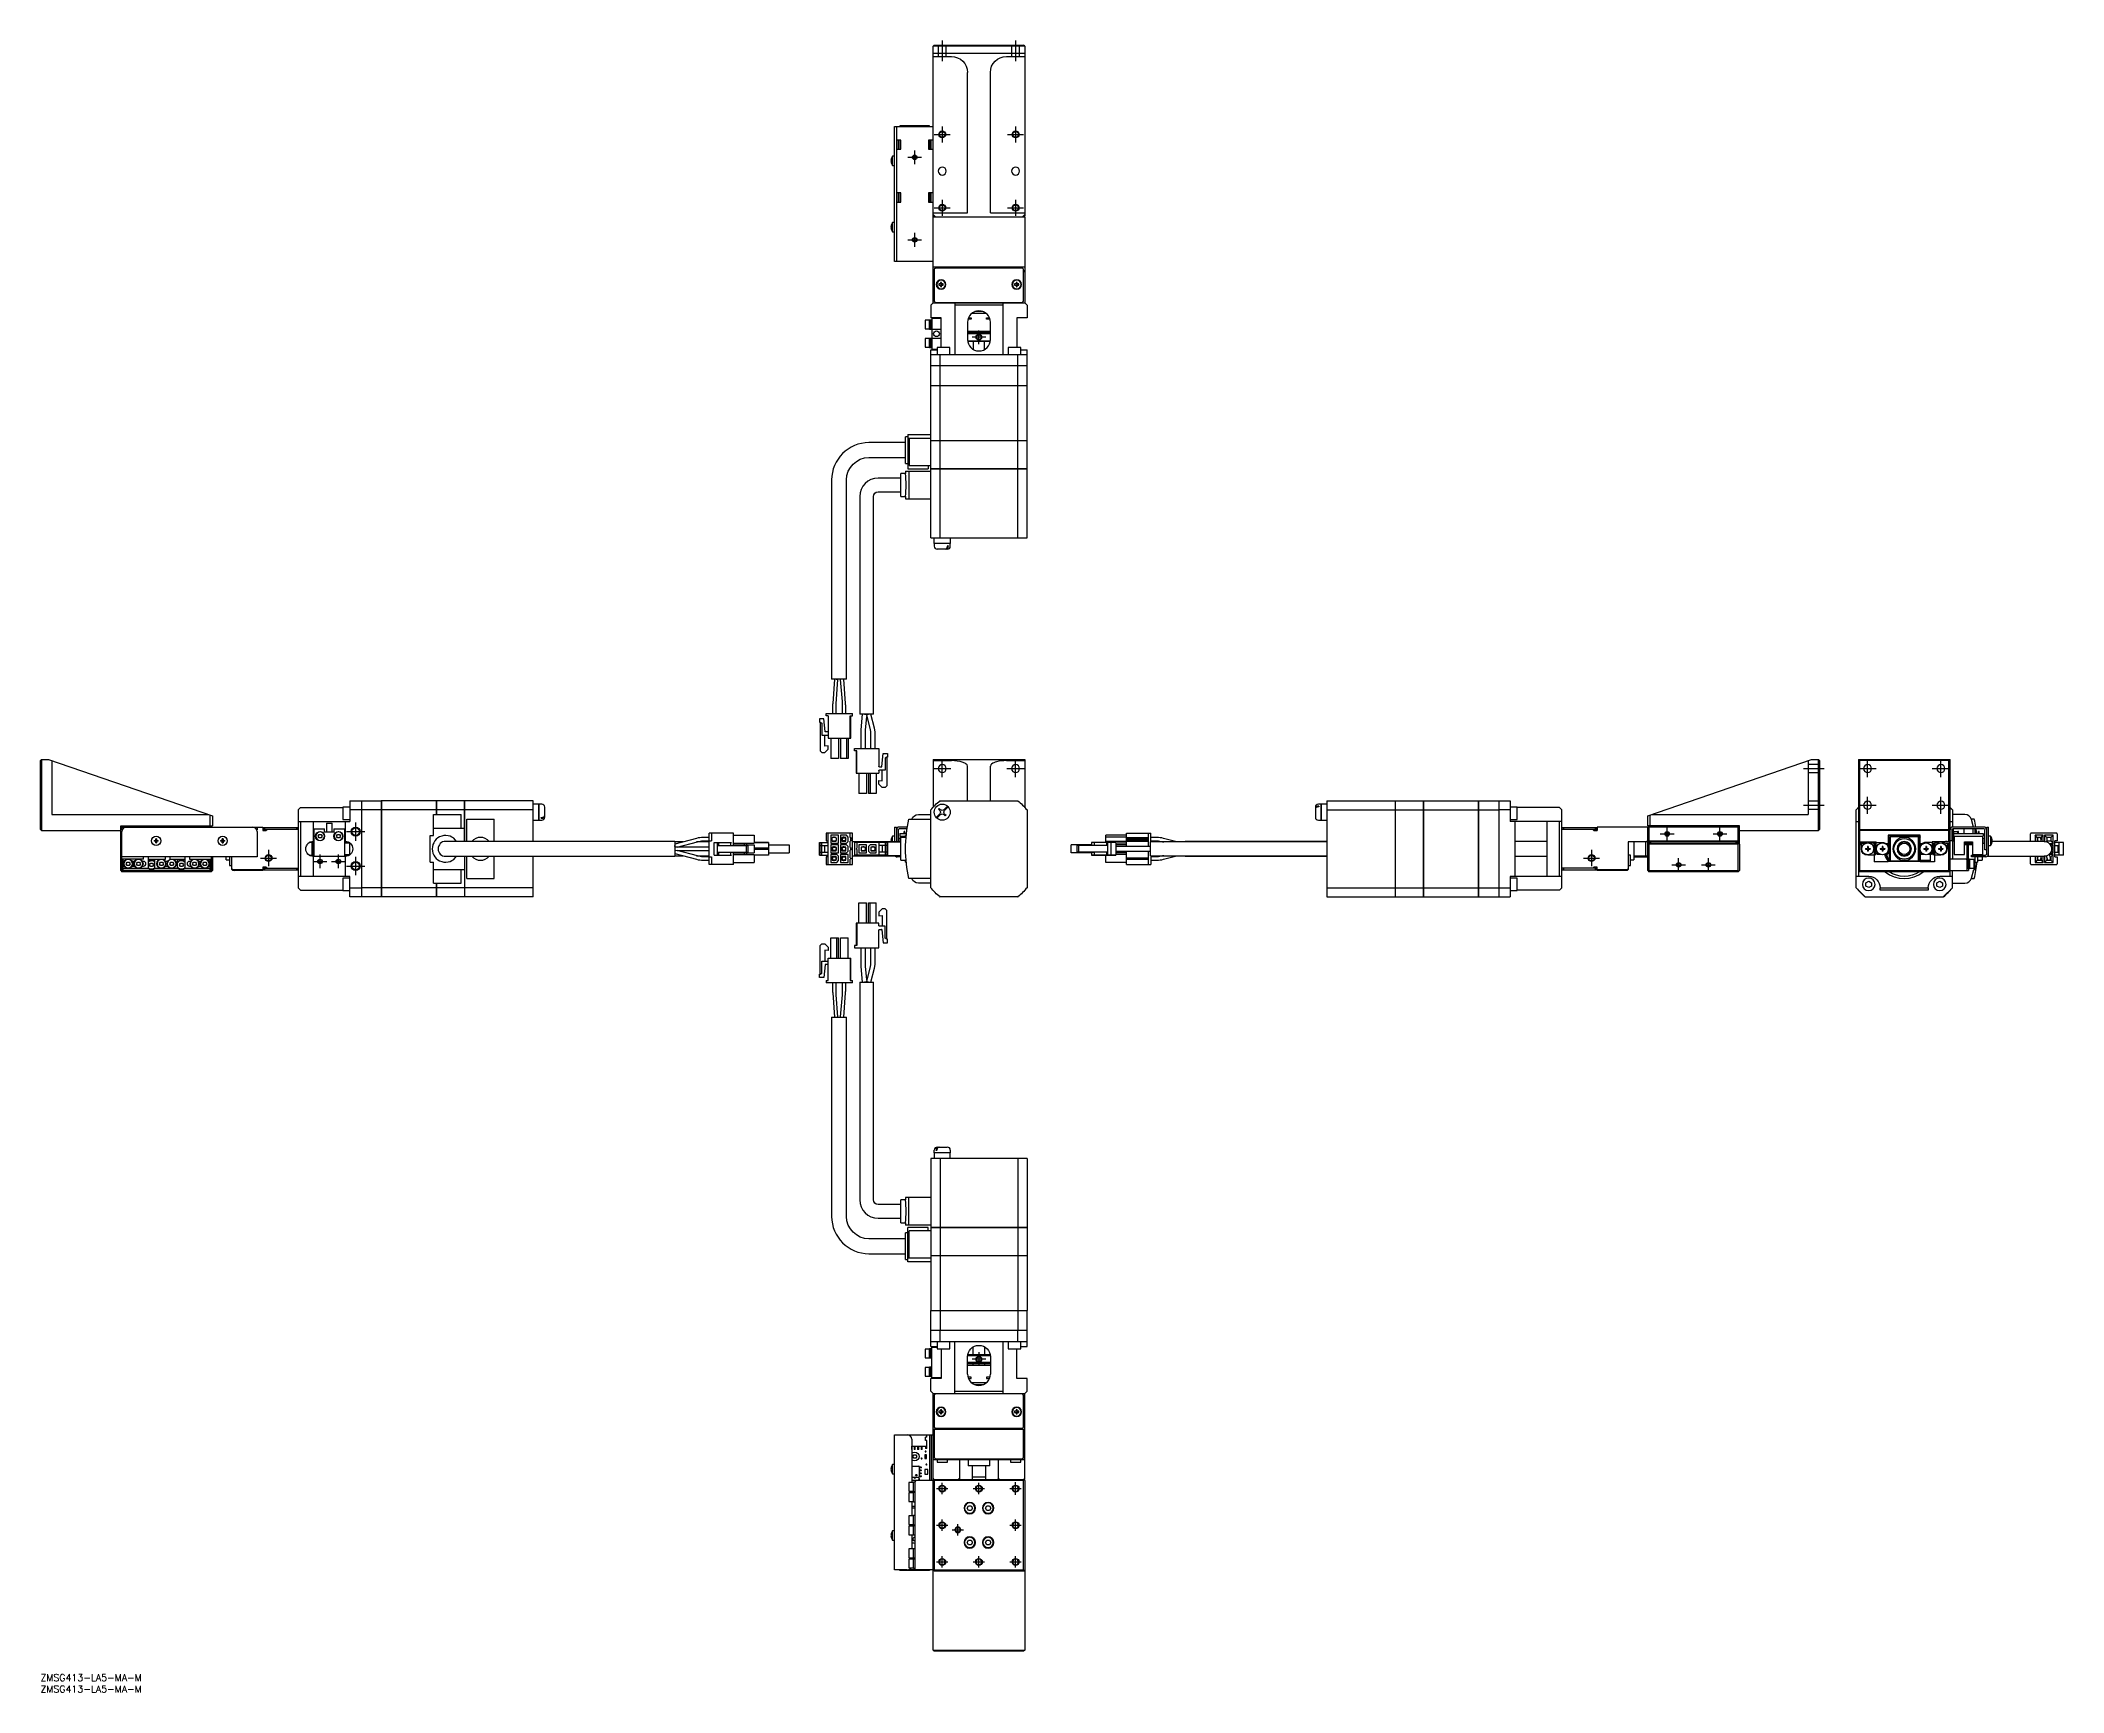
# Model space of a CAD drawing. Extents: x 0 to 883, y -8 to 713.
import ezdxf

# ---------------------------------------------------------------- set-up
doc = ezdxf.new("R2010")
doc.units = 0
doc.header["$LTSCALE"] = 0.5
doc.linetypes.add('CENTER', pattern=[50.8, 31.75, -6.35, 6.35, -6.35])
doc.linetypes.add('DASHED', pattern=[19.05, 12.7, -6.35])
for name, color, linetype in [('MSM_CENTER', 1, 'CENTER'), ('MSM_CONTINUOUS', 7, 'CONTINUOUS'), ('MSM_DASHED', 4, 'DASHED'), ('MSM_NARROW', 5, 'CONTINUOUS'), ('MSM_PART_NUMBER', 7, 'CONTINUOUS')]:
    doc.layers.add(name, color=color, linetype=linetype)
doc.styles.get("Standard").update_dxf_attribs({"font": 'txt.shx', "height": 1, "bigfont": 'bigfont.shx'})

msp = doc.modelspace()

# ---------------------------------------------------------------- texts
at = {"layer": 'MSM_PART_NUMBER'}
for p in [(0, -3), (0, -8)]:
    msp.add_text('ZMSG413-LA5-MA-M', height=3, dxfattribs=at).set_placement(p)

# ---------------------------------------------------------------- linework, layer by layer
at = {"layer": 'MSM_CENTER'}
for p, q in [((393.45, 712.91), (393.45, 703.91)), ((425.45, 712.91), (425.45, 703.91)), ((389.95, 671.91), (396.95, 671.91)), ((393.45, 675.41), (393.45, 668.41)), ((421.95, 671.91), (428.95, 671.91)), ((425.45, 675.41), (425.45, 668.41)), ((381.45, 658.91), (381.45, 664.91)), ((378.45, 661.91), (384.45, 661.91)), ((389.95, 639.91), (396.95, 639.91)), ((393.45, 643.41), (393.45, 636.41)), ((421.95, 639.91), (428.95, 639.91)), ((425.45, 643.41), (425.45, 636.41)), ((381.45, 622.91), (381.45, 628.91)), ((378.45, 625.91), (384.45, 625.91)), ((412.45, 583.41), (406.45, 583.41)), ((409.45, 580.41), (409.45, 586.41)), ((393.45, 391.41), (393.45, 398.91)), ((425.45, 391.41), (425.45, 398.91)), ((797.19, 391.41), (797.19, 398.91)), ((829.19, 391.41), (829.19, 398.91)), ((389.7, 395.16), (397.2, 395.16)), ((421.7, 395.16), (429.2, 395.16)), ((769.25, 395.16), (778.25, 395.16)), ((793.44, 395.16), (800.94, 395.16)), ((825.44, 395.16), (832.94, 395.16)), ((797.19, 375.41), (797.19, 382.91)), ((829.19, 375.41), (829.19, 382.91)), ((137.5, 371.66), (137.5, 363.66)), ((769.25, 379.16), (778.25, 379.16)), ((793.44, 379.16), (800.94, 379.16)), ((825.44, 379.16), (832.94, 379.16)), ((133.5, 367.66), (141.5, 367.66)), ((706.75, 366.66), (712.75, 366.66)), ((709.75, 363.66), (709.75, 369.66)), ((729.75, 366.66), (735.75, 366.66)), ((732.75, 363.66), (732.75, 369.66)), ((96, 356.16), (103, 356.16)), ((99.5, 359.66), (99.5, 352.66)), ((119, 354.66), (125, 354.66)), ((122, 351.66), (122, 357.66)), ((127, 354.66), (133, 354.66)), ((130, 351.66), (130, 357.66)), ((137.5, 356.66), (137.5, 348.66)), ((673.25, 356.16), (680.25, 356.16)), ((676.75, 359.66), (676.75, 352.66)), ((711.75, 353.16), (717.75, 353.16)), ((714.75, 350.16), (714.75, 356.16)), ((724.75, 353.16), (730.75, 353.16)), ((727.75, 350.16), (727.75, 356.16)), ((133.5, 352.66), (141.5, 352.66)), ((412.45, 137.5), (406.45, 137.5)), ((409.45, 140.5), (409.45, 134.5)), ((390.95, 81), (395.95, 81)), ((393.45, 78.5), (393.45, 83.5)), ((406.95, 81), (411.95, 81)), ((409.45, 78.5), (409.45, 83.5)), ((422.95, 81), (427.95, 81)), ((425.45, 78.25), (425.45, 83.75)), ((390.95, 65), (395.95, 65)), ((393.45, 62.5), (393.45, 67.5)), ((397.75, 63), (402.75, 63)), ((400.25, 60.5), (400.25, 65.5)), ((422.95, 65), (427.95, 65)), ((425.45, 62.5), (425.45, 67.5)), ((390.95, 49), (395.95, 49)), ((393.45, 46.5), (393.45, 51.5)), ((406.95, 49), (411.95, 49)), ((409.45, 46.5), (409.45, 51.5)), ((422.95, 49), (427.95, 49)), ((425.45, 46.5), (425.45, 51.5))]:
    msp.add_line(p, q, dxfattribs=at)
at = {"layer": 'MSM_CONTINUOUS'}
for p, q in [((389.95, 710.91), (389.45, 710.41)), ((389.45, 598.41), (389.45, 710.41)), ((429.45, 710.41), (389.45, 710.41)), ((389.45, 707.41), (429.45, 707.41)), ((389.95, 710.91), (428.95, 710.91)), ((429.45, 710.41), (428.95, 710.91)), ((429.45, 710.41), (429.45, 636.41)), ((389.45, 705.91), (397.45, 705.91)), ((404.45, 637.71), (404.45, 698.91)), ((414.45, 637.71), (414.45, 698.91)), ((421.45, 705.91), (429.45, 705.91)), ((372.65, 616.41), (372.65, 675.41)), ((372.65, 675.41), (389.45, 675.41)), ((373.45, 675.41), (373.45, 616.41)), ((374.95, 675.71), (374.95, 675.41)), ((387.95, 675.71), (374.95, 675.71)), ((387.95, 675.41), (387.95, 675.71)), ((371.75, 658.41), (371.75, 662.41)), ((372.65, 662.41), (371.75, 662.41)), ((375.45, 669.41), (373.45, 669.41)), ((373.45, 665.41), (375.45, 665.41)), ((374.25, 669.41), (374.25, 665.41)), ((374.95, 669.41), (374.95, 665.41)), ((375.45, 665.41), (375.45, 669.41)), ((387.45, 669.41), (387.45, 665.41)), ((389.45, 669.41), (387.45, 669.41)), ((387.45, 665.41), (389.45, 665.41)), ((387.95, 665.41), (387.95, 669.41)), ((388.15, 665.41), (388.15, 669.41)), ((388.65, 668.46), (388.65, 669.41)), ((388.65, 666.36), (388.65, 668.46)), ((388.65, 665.41), (388.65, 666.36)), ((371.06, 660.59), (371.18, 660.59)), ((371.18, 660.23), (371.06, 660.23)), ((371.17, 661.3), (371.18, 661.3)), ((371.18, 659.52), (371.17, 659.52)), ((371.75, 658.41), (372.65, 658.41)), ((375.45, 646.41), (373.45, 646.41)), ((374.25, 646.41), (374.25, 642.41)), ((374.95, 646.41), (374.95, 642.41)), ((375.45, 642.41), (375.45, 646.41)), ((389.45, 646.41), (387.45, 646.41)), ((387.45, 646.41), (387.45, 642.41)), ((387.95, 642.41), (387.95, 646.41)), ((388.15, 642.41), (388.15, 646.41)), ((388.65, 645.46), (388.65, 646.41)), ((388.65, 643.36), (388.65, 645.46)), ((373.45, 642.41), (375.45, 642.41)), ((387.45, 642.41), (389.45, 642.41)), ((388.65, 642.41), (388.65, 643.36)), ((389.45, 637.71), (404.45, 637.71)), ((389.45, 636.91), (390.45, 635.91)), ((389.7, 636.16), (389.45, 636.41)), ((389.45, 635.91), (429.45, 635.91)), ((389.7, 636.16), (389.95, 636.41)), ((389.95, 635.91), (389.7, 636.16)), ((414.45, 637.71), (429.45, 637.71)), ((428.45, 635.91), (429.45, 636.91)), ((428.95, 636.41), (429.2, 636.16)), ((429.2, 636.16), (428.95, 635.91)), ((429.45, 636.41), (429.2, 636.16)), ((429.45, 635.91), (429.45, 598.41)), ((371.06, 631.59), (371.18, 631.59)), ((371.18, 631.23), (371.06, 631.23)), ((371.17, 632.3), (371.18, 632.3)), ((371.18, 630.52), (371.17, 630.52)), ((371.75, 629.41), (371.75, 633.41)), ((372.65, 633.41), (371.75, 633.41)), ((371.75, 629.41), (372.65, 629.41)), ((389.45, 616.41), (372.65, 616.41)), ((429.45, 613.91), (389.45, 613.91)), ((389.95, 612.41), (389.45, 612.41)), ((389.95, 611.91), (389.45, 611.91)), ((390.45, 613.61), (389.95, 613.11)), ((389.95, 613.11), (389.95, 599.11)), ((428.45, 613.61), (390.45, 613.61)), ((394.95, 613.61), (394.95, 613.91)), ((395.7, 613.91), (395.7, 613.61)), ((401.2, 613.61), (401.2, 613.91)), ((404.65, 613.91), (404.45, 613.71)), ((414.45, 613.71), (404.45, 613.71)), ((404.45, 613.71), (404.45, 613.61)), ((414.45, 613.71), (414.25, 613.91)), ((414.45, 613.61), (414.45, 613.71)), ((417.7, 613.91), (417.7, 613.61)), ((423.2, 613.61), (423.2, 613.91)), ((423.95, 613.91), (423.95, 613.61)), ((428.95, 613.11), (428.45, 613.61)), ((428.95, 599.11), (428.95, 613.11)), ((429.45, 612.41), (428.95, 612.41)), ((429.45, 611.91), (428.95, 611.91)), ((392.71, 606.65), (392.03, 606.65)), ((392.03, 606.17), (392.71, 606.17)), ((392.71, 607.33), (392.71, 606.65)), ((392.71, 606.17), (392.71, 605.49)), ((393.19, 606.65), (393.19, 607.33)), ((393.87, 606.65), (393.19, 606.65)), ((393.19, 606.17), (393.87, 606.17)), ((393.19, 605.49), (393.19, 606.17)), ((425.71, 606.65), (425.03, 606.65)), ((425.03, 606.17), (425.71, 606.17)), ((425.71, 607.33), (425.71, 606.65)), ((425.71, 606.17), (425.71, 605.49)), ((426.19, 606.65), (426.19, 607.33)), ((426.87, 606.65), (426.19, 606.65)), ((426.19, 605.49), (426.19, 606.17)), ((426.19, 606.17), (426.87, 606.17)), ((389.45, 598.41), (388.45, 597.41)), ((388.45, 597.41), (388.45, 591.91)), ((392.95, 591.91), (388.45, 591.91)), ((388.95, 591.61), (388.95, 578.21)), ((392.95, 591.61), (388.95, 591.61)), ((389.45, 598.41), (429.45, 598.41)), ((389.95, 599.11), (390.45, 598.61)), ((390.45, 598.61), (428.45, 598.61)), ((392.95, 578.91), (392.95, 591.91)), ((394.95, 598.61), (394.95, 598.41)), ((398.95, 598.41), (398.95, 575.91)), ((419.95, 597.41), (398.95, 597.41)), ((399.45, 598.61), (399.45, 598.41)), ((401.95, 598.61), (401.95, 598.41)), ((404.82, 591.81), (406.11, 591.81)), ((406.1, 591.81), (406.1, 591.31)), ((406.11, 591.81), (406.11, 591.31)), ((412.58, 593.81), (406.32, 593.81)), ((411.15, 594.61), (407.74, 594.61)), ((408.2, 594.75), (408.2, 594.61)), ((410.7, 594.61), (410.7, 594.75)), ((412.78, 591.81), (414.07, 591.81)), ((412.78, 591.31), (412.78, 591.81)), ((412.8, 591.31), (412.8, 591.81)), ((416.95, 598.41), (416.95, 598.61)), ((419.45, 598.41), (419.45, 598.61)), ((419.95, 598.41), (419.95, 575.91)), ((423.95, 598.41), (423.95, 598.61)), ((430.45, 591.91), (425.95, 591.91)), ((425.95, 591.91), (425.95, 578.91)), ((428.45, 598.61), (428.95, 599.11)), ((430.45, 597.41), (429.45, 598.41)), ((430.45, 597.41), (430.45, 591.91)), ((385.95, 590.81), (385.95, 587.01)), ((387.95, 590.81), (385.95, 590.81)), ((385.95, 587.01), (387.95, 587.01)), ((385.95, 582.81), (385.95, 579.01)), ((387.95, 582.81), (385.95, 582.81)), ((387.95, 586.91), (387.95, 590.91)), ((388.95, 590.91), (387.95, 590.91)), ((387.95, 586.91), (392.95, 586.91)), ((387.95, 578.91), (387.95, 582.91)), ((392.95, 582.91), (387.95, 582.91)), ((388.45, 586.91), (388.45, 590.91)), ((388.45, 578.91), (388.45, 582.91)), ((404.45, 589.91), (404.45, 582.41)), ((404.45, 586.11), (414.45, 586.11)), ((414.45, 585.41), (404.45, 585.41)), ((414.45, 584.91), (404.45, 584.91)), ((406.11, 591.31), (404.65, 591.31)), ((406.95, 586.11), (406.95, 585.41)), ((411.95, 585.41), (411.95, 586.11)), ((414.25, 591.31), (412.78, 591.31)), ((414.45, 582.41), (414.45, 589.91)), ((385.95, 579.01), (387.95, 579.01)), ((387.95, 578.91), (388.95, 578.91)), ((388.45, 562.21), (388.45, 577.91)), ((388.45, 577.91), (391.2, 577.91)), ((388.45, 575.91), (430.45, 575.91)), ((388.95, 578.21), (391.2, 578.21)), ((396.7, 578.91), (391.2, 578.91)), ((391.2, 578.91), (391.2, 575.91)), ((392.45, 575.91), (392.45, 570.91)), ((396.7, 575.91), (396.7, 578.91)), ((404.48, 581.81), (414.41, 581.81)), ((414.38, 581.61), (404.51, 581.61)), ((406.95, 581.61), (406.95, 578.08)), ((411.95, 578.08), (411.95, 581.61)), ((427.7, 578.91), (422.2, 578.91)), ((422.2, 578.91), (422.2, 575.91)), ((426.45, 570.91), (426.45, 575.91)), ((427.7, 575.91), (427.7, 578.91)), ((427.7, 577.91), (430.45, 577.91)), ((430.45, 562.21), (430.45, 577.91)), ((430.45, 570.91), (388.45, 570.91)), ((392.48, 562.21), (392.48, 570.91)), ((426.42, 562.21), (426.42, 570.91)), ((430.45, 562.21), (388.45, 562.21)), ((388.45, 525.91), (388.45, 562.16)), ((430.45, 562.16), (388.45, 562.16)), ((388.5, 562.16), (388.5, 562.21)), ((392.48, 538.21), (392.48, 562.16)), ((392.73, 562.16), (392.73, 562.21)), ((426.16, 562.16), (426.16, 562.21)), ((426.42, 538.21), (426.42, 562.16)), ((430.4, 562.16), (430.4, 562.21)), ((430.45, 538.21), (430.45, 562.16)), ((377.45, 528.34), (377.45, 539.98)), ((378.45, 539.98), (377.45, 539.98)), ((378.45, 540.91), (378.45, 525.91)), ((378.45, 540.91), (388.45, 540.91)), ((378.45, 539.41), (388.45, 539.41)), ((379.05, 539.41), (379.05, 527.41)), ((377.45, 537.41), (361.45, 537.41)), ((361.45, 530.91), (377.45, 530.91)), ((430.45, 538.21), (388.45, 538.21)), ((430.45, 538.16), (388.45, 538.16)), ((388.5, 538.16), (388.5, 538.21)), ((392.48, 525.91), (392.48, 538.16)), ((392.73, 538.16), (392.73, 538.21)), ((426.16, 538.16), (426.16, 538.21)), ((426.42, 525.91), (426.42, 538.16)), ((430.4, 538.16), (430.4, 538.21)), ((430.45, 525.91), (430.45, 538.16)), ((345.2, 521.16), (345.2, 434.16)), ((351.7, 434.16), (351.7, 521.16)), ((375.45, 521.91), (365.45, 521.91)), ((375.45, 513.91), (375.45, 523.91)), ((377.45, 523.91), (375.45, 523.91)), ((377.45, 528.34), (378.45, 528.34)), ((377.45, 524.91), (388.45, 524.91)), ((377.45, 524.91), (377.45, 523.91)), ((378.45, 525.91), (387.25, 525.91)), ((378.88, 524.91), (378.88, 512.91)), ((379.05, 527.41), (388.45, 527.41)), ((387.25, 527.41), (387.25, 525.91)), ((430.45, 525.91), (388.45, 525.91)), ((388.45, 495.91), (388.45, 525.86)), ((430.45, 525.86), (388.45, 525.86)), ((388.5, 525.86), (388.5, 525.91)), ((392.48, 495.91), (392.48, 525.86)), ((392.73, 525.86), (392.73, 525.91)), ((426.16, 525.86), (426.16, 525.91)), ((426.42, 495.91), (426.42, 525.86)), ((430.4, 525.86), (430.4, 525.91)), ((430.45, 495.91), (430.45, 525.86)), ((357.45, 513.91), (357.45, 418.91)), ((363.45, 418.91), (363.45, 513.91)), ((365.45, 515.91), (375.45, 515.91)), ((375.45, 513.91), (377.45, 513.91)), ((377.45, 513.91), (377.45, 512.91)), ((377.45, 512.91), (388.45, 512.91)), ((388.45, 495.91), (430.45, 495.91)), ((389.95, 493.41), (389.95, 495.91)), ((396.95, 495.91), (396.95, 493.41)), ((396.95, 493.41), (389.95, 493.41)), ((389.95, 493.36), (389.95, 492.21)), ((396.95, 493.36), (389.95, 493.36)), ((390, 493.36), (390, 493.41)), ((395.65, 490.91), (391.25, 490.91)), ((395.74, 492.41), (395.74, 492.21)), ((396.09, 492.41), (395.74, 492.41)), ((396.09, 492.41), (396.09, 492.21)), ((396.9, 493.41), (396.9, 493.36)), ((396.95, 492.21), (396.95, 493.36)), ((351.7, 434.16), (345.2, 434.16)), ((346.44, 434.16), (345.65, 423.59)), ((347.15, 423.48), (347.94, 434.1)), ((347.2, 434.16), (347.94, 434.1)), ((348.95, 434.1), (349.72, 424.42)), ((351.29, 423.61), (350.45, 434.16)), ((349.72, 424.42), (349.82, 421.79)), ((339.95, 416.96), (339.95, 415.46)), ((341.86, 416.96), (339.95, 416.96)), ((339.95, 415.46), (340.25, 415.46)), ((340.25, 415.46), (340.95, 414.96)), ((340.25, 415.46), (340.25, 402.86)), ((340.95, 414.96), (340.95, 409.71)), ((342.35, 411.39), (341.86, 416.96)), ((342.75, 418.16), (342.75, 419.16)), ((342.75, 419.16), (354.35, 419.16)), ((343.75, 418.16), (342.75, 418.16)), ((343.75, 418.16), (343.75, 408.46)), ((345.62, 422.79), (345.62, 419.16)), ((347.12, 419.16), (347.12, 422.79)), ((349.82, 421.79), (349.82, 419.16)), ((351.32, 419.16), (351.32, 422.76)), ((353.35, 418.16), (354.35, 418.16)), ((353.35, 408.46), (353.35, 418.16)), ((353.6, 408.46), (353.6, 418.16)), ((354.35, 418.16), (354.35, 419.16)), ((363.45, 418.91), (357.45, 418.91)), ((358.59, 418.91), (357.93, 412.1)), ((359.6, 418.91), (360.59, 418.81)), ((359.93, 411.91), (360.51, 417.96)), ((360.45, 418.69), (361.3, 418.91)), ((360.45, 418.69), (360.51, 417.96)), ((360.51, 417.96), (361.99, 412.28)), ((360.58, 418.72), (360.59, 418.81)), ((363.93, 412.78), (362.33, 418.91)), ((340.95, 409.71), (343.45, 409.71)), ((342.25, 405.03), (342.25, 409.71)), ((343.45, 411.21), (342.55, 411.21)), ((343.75, 408.46), (353.6, 408.46)), ((344.85, 408.46), (344.85, 399.56)), ((348.25, 408.46), (348.25, 399.56)), ((349.05, 408.46), (349.05, 399.56)), ((351.7, 408.46), (351.7, 399.56)), ((352.45, 408.46), (352.45, 399.56)), ((357.93, 412.1), (357.92, 411.81)), ((357.92, 411.81), (357.92, 403.91)), ((359.92, 411.81), (359.93, 411.91)), ((359.92, 403.91), (359.92, 411.81)), ((361.99, 412.28), (362.12, 411.27)), ((362.12, 411.27), (362.12, 403.91)), ((364.12, 411.27), (363.93, 412.78)), ((364.12, 403.91), (364.12, 411.27)), ((0, 398.66), (0.5, 399.16)), ((0, 368.66), (0, 398.66)), ((0.5, 399.16), (0.5, 368.16)), ((0.5, 399.16), (3.5, 399.16)), ((3.5, 399.16), (75, 374.54)), ((5, 398.65), (5, 375.16)), ((340.25, 402.86), (340.95, 402.16)), ((340.95, 402.16), (342.25, 402.16)), ((343.75, 405.16), (342.25, 405.03)), ((342.25, 402.16), (343.75, 403.66)), ((343.75, 403.66), (343.75, 405.16)), ((348.25, 399.56), (344.85, 399.56)), ((352.45, 399.56), (349.05, 399.56)), ((355.15, 402.91), (355.15, 403.91)), ((355.15, 403.91), (365.75, 403.91)), ((356.15, 402.91), (355.15, 402.91)), ((355.9, 402.91), (355.9, 393.21)), ((356.15, 393.21), (356.15, 402.91)), ((365.75, 403.91), (365.75, 396.26)), ((365.75, 403.91), (365.75, 396.26)), ((367.15, 396.14), (367.63, 401.71)), ((367.63, 401.71), (369.55, 401.71)), ((369.25, 400.21), (368.55, 399.71)), ((369.25, 400.21), (368.55, 399.71)), ((368.55, 399.71), (368.55, 394.46)), ((368.55, 399.71), (368.55, 394.46)), ((369.55, 400.21), (369.25, 400.21)), ((369.25, 400.21), (369.25, 387.61)), ((369.25, 400.21), (369.25, 387.61)), ((369.55, 401.71), (369.55, 400.21)), ((369.55, 401.71), (369.55, 400.21)), ((389.45, 399.16), (429.45, 399.16)), ((389.45, 399.16), (389.45, 378.3)), ((389.45, 398.65), (397.45, 398.65)), ((421.45, 398.65), (429.45, 398.65)), ((429.45, 399.16), (429.45, 378.3)), ((701.25, 374.54), (772.75, 399.16)), ((771.25, 398.65), (771.25, 375.16)), ((772.75, 399.16), (775.75, 399.16)), ((775.75, 368.16), (775.75, 399.16)), ((775.75, 399.16), (776.25, 398.66)), ((776.25, 398.66), (776.25, 368.66)), ((793.19, 399.16), (793.19, 348.16)), ((793.19, 399.16), (793.69, 398.66)), ((793.19, 399.16), (833.19, 399.16)), ((793.69, 398.66), (793.69, 368.66)), ((832.69, 398.66), (793.69, 398.66)), ((832.69, 398.66), (833.19, 399.16)), ((832.69, 368.66), (832.69, 398.66)), ((833.19, 348.16), (833.19, 399.16)), ((355.9, 393.21), (365.75, 393.21)), ((357.05, 393.21), (357.05, 384.31)), ((360.45, 393.21), (360.45, 384.31)), ((360.45, 393.21), (360.45, 384.31)), ((361.25, 393.21), (361.25, 384.31)), ((362, 393.21), (362, 384.31)), ((364.65, 393.21), (364.65, 384.31)), ((364.65, 393.21), (364.65, 384.31)), ((365.75, 396.25), (365.75, 396.26)), ((365.75, 394.16), (365.75, 393.21)), ((365.75, 394.16), (365.75, 394.16)), ((365.75, 394.16), (365.75, 393.21)), ((365.75, 388.41), (365.75, 389.91)), ((365.75, 389.91), (367.25, 389.78)), ((365.75, 389.91), (367.25, 389.78)), ((367.25, 386.91), (365.75, 388.41)), ((366.05, 395.96), (366.95, 395.96)), ((368.55, 394.46), (366.05, 394.46)), ((367.25, 389.78), (367.25, 394.46)), ((404.45, 381.16), (404.45, 396.23)), ((414.45, 381.16), (414.45, 396.23)), ((135, 381.16), (135, 372.16)), ((135, 381.16), (148.7, 381.16)), ((140, 381.16), (140, 339.16)), ((148.7, 381.16), (148.7, 339.16)), ((148.75, 381.11), (148.7, 381.11)), ((172.7, 381.16), (148.75, 381.16)), ((148.75, 381.16), (148.75, 339.16)), ((172.7, 381.16), (172.7, 375.16)), ((172.75, 381.11), (172.7, 381.11)), ((172.75, 381.16), (172.75, 375.16)), ((185, 381.16), (172.75, 381.16)), ((185, 363.41), (185, 381.16)), ((185.05, 381.11), (185, 381.11)), ((185.05, 381.16), (185.05, 363.41)), ((215, 381.16), (185.05, 381.16)), ((215, 363.41), (215, 381.16)), ((217.5, 379.66), (215, 379.66)), ((217.5, 372.66), (217.5, 379.66)), ((217.55, 379.61), (217.5, 379.61)), ((217.55, 372.66), (217.55, 379.66)), ((218.7, 379.66), (217.55, 379.66)), ((360.45, 384.31), (357.05, 384.31)), ((364.65, 384.31), (361.25, 384.31)), ((368.55, 386.91), (367.25, 386.91)), ((369.25, 387.61), (368.55, 386.91)), ((369.25, 387.61), (368.55, 386.91)), ((392.45, 381.16), (392.32, 381.03)), ((392.48, 381.16), (426.42, 381.16)), ((426.58, 381.03), (426.45, 381.16)), ((558.7, 379.66), (557.55, 379.66)), ((558.7, 379.66), (558.7, 372.66)), ((558.75, 379.61), (558.7, 379.61)), ((558.75, 379.66), (558.75, 372.66)), ((561.25, 379.66), (558.75, 379.66)), ((561.25, 381.16), (561.25, 339.16)), ((561.25, 381.16), (591.2, 381.16)), ((591.2, 339.16), (591.2, 381.16)), ((591.2, 381.11), (591.25, 381.11)), ((591.25, 381.16), (603.5, 381.16)), ((591.25, 339.16), (591.25, 381.16)), ((603.5, 339.16), (603.5, 381.16)), ((603.5, 381.11), (603.55, 381.11)), ((603.55, 339.16), (603.55, 381.16)), ((603.55, 381.16), (627.5, 381.16)), ((627.5, 339.16), (627.5, 381.16)), ((627.5, 381.11), (627.55, 381.11)), ((627.55, 381.16), (641.25, 381.16)), ((627.55, 339.16), (627.55, 381.16)), ((636.25, 381.16), (636.25, 339.16)), ((641.25, 381.16), (641.25, 372.16)), ((5, 375.16), (73.2, 375.16)), ((74, 370.16), (74, 374.89)), ((75, 374.54), (75, 370.16)), ((113.5, 378.16), (112.5, 377.16)), ((112.5, 377.16), (112.5, 343.16)), ((112.5, 372.16), (135, 372.16)), ((113.5, 378.16), (132, 378.16)), ((113.5, 372.16), (113.5, 348.16)), ((119, 372.16), (119, 363.41)), ((124.75, 371.41), (127.25, 371.41)), ((124.75, 371.41), (124.75, 367.41)), ((127.25, 367.41), (127.25, 371.41)), ((132, 378.41), (132, 372.91)), ((135, 378.41), (132, 378.41)), ((132, 372.91), (135, 372.91)), ((133, 372.16), (133, 363.41)), ((140, 377.16), (135, 377.16)), ((148.7, 377.13), (140, 377.13)), ((148.75, 376.88), (148.7, 376.88)), ((172.7, 377.13), (148.75, 377.13)), ((171.5, 365.94), (171.5, 375.16)), ((171.5, 375.16), (183.5, 375.16)), ((172.75, 376.88), (172.7, 376.88)), ((185, 377.13), (172.75, 377.13)), ((183.5, 369.16), (183.5, 375.16)), ((185.05, 376.88), (185, 376.88)), ((215, 377.13), (185.05, 377.13)), ((186, 363.41), (186, 373.16)), ((186, 373.16), (198, 373.16)), ((198, 363.41), (198, 373.16)), ((215, 372.66), (217.5, 372.66)), ((217.5, 372.71), (217.55, 372.71)), ((217.55, 372.66), (218.7, 372.66)), ((218.5, 373.87), (218.7, 373.87)), ((218.5, 373.52), (218.5, 373.87)), ((218.5, 373.52), (218.7, 373.52)), ((220, 373.96), (220, 378.36)), ((378.88, 373.16), (388.45, 373.16)), ((383.03, 375.16), (388.45, 375.16)), ((388.58, 377.29), (388.45, 377.16)), ((388.45, 343.19), (388.45, 377.13)), ((390.8, 373.87), (392.39, 375.45)), ((392.74, 375.1), (391.15, 373.52)), ((391.78, 377.47), (392.14, 377.82)), ((392.39, 376.87), (391.78, 377.47)), ((392.14, 377.82), (392.74, 377.22)), ((394.15, 377.22), (395.74, 378.81)), ((394.75, 374.5), (394.15, 375.1)), ((396.09, 378.45), (394.51, 376.87)), ((394.51, 375.45), (395.11, 374.85)), ((395.11, 374.85), (394.75, 374.5)), ((430.45, 377.16), (430.32, 377.29)), ((430.45, 377.13), (430.45, 343.19)), ((556.25, 378.36), (556.25, 373.96)), ((557.75, 378.81), (557.55, 378.81)), ((557.75, 378.45), (557.55, 378.45)), ((557.55, 372.66), (558.7, 372.66)), ((557.75, 378.81), (557.75, 378.45)), ((558.7, 372.71), (558.75, 372.71)), ((558.75, 372.66), (561.25, 372.66)), ((561.25, 377.13), (591.2, 377.13)), ((591.2, 376.88), (591.25, 376.88)), ((591.25, 377.13), (603.5, 377.13)), ((603.5, 376.88), (603.55, 376.88)), ((603.55, 377.13), (627.5, 377.13)), ((627.5, 376.88), (627.55, 376.88)), ((627.55, 377.13), (636.25, 377.13)), ((641.25, 377.16), (636.25, 377.16)), ((644.25, 378.41), (641.25, 378.41)), ((641.25, 372.91), (644.25, 372.91)), ((663.75, 372.16), (641.25, 372.16)), ((643.25, 372.16), (643.25, 348.16)), ((644.25, 372.91), (644.25, 378.41)), ((662.75, 378.16), (644.25, 378.16)), ((657.25, 372.16), (657.25, 348.16)), ((663.75, 377.16), (662.75, 378.16)), ((662.75, 348.16), (662.75, 372.16)), ((663.75, 343.16), (663.75, 377.16)), ((701.25, 370.16), (701.25, 374.54)), ((702.25, 374.89), (702.25, 370.16)), ((703.05, 375.16), (771.25, 375.16)), ((793.19, 378.16), (792.19, 377.16)), ((792.19, 343.16), (792.19, 377.16)), ((792.19, 372.16), (793.19, 372.16)), ((834.19, 377.16), (833.19, 378.16)), ((833.19, 372.16), (834.19, 372.16)), ((834.19, 377.16), (834.19, 369.64)), ((839.61, 375.16), (834.19, 375.16)), ((843.76, 373.16), (842.43, 373.16)), ((843.44, 369.66), (842.49, 372.99)), ((0, 368.66), (0.5, 368.16)), ((0.5, 368.16), (35, 368.16)), ((35.5, 370.16), (35, 369.66)), ((35, 362.46), (35, 370.16)), ((35, 370.16), (75, 370.16)), ((35, 363.16), (35.5, 363.66)), ((35.5, 363.16), (35, 363.16)), ((35, 362.96), (35.5, 362.96)), ((35.5, 362.66), (35, 362.16)), ((35.1, 362.36), (35, 362.46)), ((35, 350.66), (35, 362.16)), ((35.1, 362.26), (35.1, 362.46)), ((35.2, 366.86), (35.2, 365.66)), ((35.2, 366.86), (35.5, 366.86)), ((35.2, 365.66), (35.5, 365.66)), ((35.5, 369.66), (35.25, 369.91)), ((35.5, 362.16), (35.25, 362.41)), ((35.5, 362.76), (35.4, 362.76)), ((35.5, 368.46), (35.5, 369.66)), ((35.5, 369.66), (97, 369.66)), ((35.5, 368.46), (35.67, 368.46)), ((35.5, 350.66), (35.5, 367.66)), ((49.61, 363.84), (50.32, 363.84)), ((50.32, 363.48), (49.61, 363.48)), ((50.32, 363.84), (50.32, 364.55)), ((50.33, 363.83), (50.32, 363.84)), ((50.33, 363.49), (50.32, 363.48)), ((50.32, 362.78), (50.32, 363.48)), ((50.33, 363.49), (50.33, 363.83)), ((50.33, 363.83), (50.67, 363.83)), ((50.67, 363.49), (50.33, 363.49)), ((50.67, 363.83), (50.68, 363.84)), ((50.67, 363.83), (50.67, 363.49)), ((50.67, 363.49), (50.68, 363.48)), ((50.68, 364.55), (50.68, 363.84)), ((50.68, 363.84), (51.39, 363.84)), ((50.68, 363.48), (50.68, 362.78)), ((51.39, 363.48), (50.68, 363.48)), ((75, 369.66), (74.5, 370.16)), ((74.75, 369.91), (74.5, 369.66)), ((78.61, 363.84), (79.32, 363.84)), ((79.32, 363.48), (78.61, 363.48)), ((79.32, 363.84), (79.32, 364.55)), ((79.33, 363.83), (79.32, 363.84)), ((79.33, 363.49), (79.32, 363.48)), ((79.32, 362.78), (79.32, 363.48)), ((79.33, 363.49), (79.33, 363.83)), ((79.33, 363.83), (79.67, 363.83)), ((79.67, 363.49), (79.33, 363.49)), ((79.67, 363.83), (79.68, 363.84)), ((79.67, 363.83), (79.67, 363.49)), ((79.67, 363.49), (79.68, 363.48)), ((79.68, 364.55), (79.68, 363.84)), ((79.68, 363.84), (80.39, 363.84)), ((79.68, 363.48), (79.68, 362.78)), ((80.39, 363.48), (79.68, 363.48)), ((94.5, 368.46), (94.33, 368.46)), ((94.5, 369.66), (94.5, 368.46)), ((94.5, 367.66), (94.5, 356.66)), ((97, 369.66), (97, 368.16)), ((98.75, 368.41), (97, 368.41)), ((97, 368.16), (98.5, 368.16)), ((97.3, 368.66), (97.3, 369.46)), ((97.3, 369.46), (112.3, 369.46)), ((112.5, 368.66), (97.3, 368.66)), ((97.8, 369.46), (97.8, 368.66)), ((99, 368.66), (98.5, 368.16)), ((111.8, 368.66), (111.8, 369.46)), ((112.3, 369.46), (112.3, 368.66)), ((118.5, 362.91), (117.27, 362.91)), ((118.5, 357.41), (118.5, 362.91)), ((119.3, 363.41), (119, 363.41)), ((119.1, 356.91), (119.1, 363.41)), ((119.3, 368.91), (119.3, 356.91)), ((119.3, 368.91), (124, 368.91)), ((121.13, 365.66), (121.57, 366.41)), ((121.57, 364.91), (121.13, 365.66)), ((121.57, 366.41), (122.43, 366.41)), ((122.43, 364.91), (121.57, 364.91)), ((122.43, 366.41), (122.87, 365.66)), ((122.87, 365.66), (122.43, 364.91)), ((124, 367.41), (124, 368.91)), ((128, 367.41), (124, 367.41)), ((128, 368.91), (128, 367.41)), ((128, 368.91), (132.7, 368.91)), ((129.13, 365.66), (129.57, 366.41)), ((129.57, 364.91), (129.13, 365.66)), ((129.57, 366.41), (130.43, 366.41)), ((130.43, 364.91), (129.57, 364.91)), ((130.43, 366.41), (130.87, 365.66)), ((130.87, 365.66), (130.43, 364.91)), ((132.7, 368.91), (132.7, 356.91)), ((133, 363.41), (132.7, 363.41)), ((135, 362.66), (132.7, 362.66)), ((135, 357.6), (135, 362.72)), ((170, 354.38), (170, 365.94)), ((170, 365.94), (171.5, 365.94)), ((171.5, 369.16), (185, 369.16)), ((276.75, 363.41), (176.75, 363.41)), ((286.23, 364.73), (276.75, 362.19)), ((276.75, 363.41), (276.75, 356.91)), ((280.38, 363.16), (276.75, 363.16)), ((277.78, 360.91), (286.62, 363.28)), ((291.75, 363.16), (286.17, 363.16)), ((291.75, 365.11), (289.12, 365.11)), ((289.12, 363.61), (291.75, 363.61)), ((291.75, 353.26), (291.75, 367.06)), ((302.45, 367.06), (291.75, 367.06)), ((291.75, 363.66), (292.75, 363.66)), ((292.75, 367.06), (292.75, 363.66)), ((293.95, 357.46), (293.95, 362.86)), ((293.95, 362.86), (301.5, 362.86)), ((295.45, 357.46), (295.45, 362.86)), ((295.95, 361.66), (295.95, 362.86)), ((301.2, 361.66), (301.2, 362.86)), ((302.45, 361.66), (302.45, 367.06)), ((302.45, 366.06), (311.35, 366.06)), ((302.45, 362.66), (311.35, 362.66)), ((307, 362.66), (307, 361.86)), ((308, 362.66), (308, 361.86)), ((311.35, 366.06), (311.35, 362.66)), ((311.35, 362.86), (314.65, 362.86)), ((314.77, 362.86), (311.35, 362.86)), ((311.35, 362.86), (316.45, 362.86)), ((317.7, 362.86), (311.35, 362.86)), ((314.65, 362.86), (314.95, 362.86)), ((314.95, 362.86), (314.77, 362.86)), ((316.45, 362.86), (316.75, 362.86)), ((316.75, 362.86), (317.7, 362.86)), ((317.7, 362.86), (317.7, 362.86)), ((317.7, 362.86), (317.7, 357.46)), ((339.95, 357.46), (339.95, 362.86)), ((339.95, 362.86), (343.75, 362.86)), ((340.25, 357.46), (340.25, 362.86)), ((340.95, 357.46), (340.95, 362.86)), ((342.75, 366.76), (342.75, 363.66)), ((342.75, 363.66), (343.75, 363.66)), ((354.05, 367.06), (343.05, 367.06)), ((343.75, 353.26), (343.75, 367.06)), ((348.25, 366.06), (344.85, 366.06)), ((344.85, 366.06), (344.85, 362.66)), ((344.85, 362.66), (348.25, 362.66)), ((346, 365.16), (345.5, 365.16)), ((345.5, 363.56), (345.5, 365.16)), ((346.87, 365.11), (345.5, 365.11)), ((345.5, 363.61), (346.87, 363.61)), ((345.5, 363.56), (346, 363.56)), ((346.5, 365.26), (346, 365.26)), ((346, 365.11), (346, 365.26)), ((346, 363.61), (346, 363.46)), ((346, 363.46), (346.5, 363.46)), ((346.5, 365.11), (346.5, 365.26)), ((347.15, 365.16), (346.5, 365.16)), ((346.5, 363.46), (346.5, 363.61)), ((346.5, 363.56), (347.15, 363.56)), ((347.15, 364.84), (346.87, 365.11)), ((346.87, 363.61), (347.25, 363.99)), ((347.15, 364.84), (347.15, 365.16)), ((347.25, 364.74), (347.15, 364.84)), ((347.15, 363.56), (347.15, 363.89)), ((347.25, 363.99), (347.25, 364.74)), ((348.25, 362.66), (348.25, 366.06)), ((349.05, 366.06), (349.05, 362.66)), ((351.7, 366.06), (349.05, 366.06)), ((349.05, 362.66), (351.7, 362.66)), ((350.2, 365.16), (349.7, 365.16)), ((349.7, 363.56), (349.7, 365.16)), ((351.07, 365.11), (349.7, 365.11)), ((349.85, 364.57), (349.7, 364.05)), ((349.7, 363.61), (351.07, 363.61)), ((349.7, 363.56), (350.2, 363.56)), ((350.7, 365.26), (350.2, 365.26)), ((350.2, 365.11), (350.2, 365.26)), ((350.2, 363.61), (350.2, 363.46)), ((350.2, 363.46), (350.7, 363.46)), ((350.7, 365.11), (350.7, 365.26)), ((351.35, 365.16), (350.7, 365.16)), ((350.7, 363.46), (350.7, 363.61)), ((350.7, 363.56), (351.35, 363.56)), ((351.45, 364.74), (351.07, 365.11)), ((351.07, 363.61), (351.45, 363.99)), ((351.16, 363.7), (351.29, 364.15)), ((351.35, 364.84), (351.35, 365.16)), ((351.35, 363.56), (351.35, 363.89)), ((351.45, 363.99), (351.45, 364.74)), ((352.45, 365.31), (351.7, 366.06)), ((351.7, 362.66), (352.45, 363.41)), ((352.45, 363.41), (352.45, 365.31)), ((353.35, 365.16), (353.35, 367.06)), ((353.35, 364.61), (353.35, 364.66)), ((353.35, 364.06), (353.35, 364.11)), ((353.35, 360.69), (353.35, 363.56)), ((354.35, 353.56), (354.35, 366.76)), ((354.35, 363.41), (375.45, 363.41)), ((355.15, 362.86), (355.15, 357.46)), ((369.55, 362.86), (355.15, 362.86)), ((356.15, 362.86), (356.15, 360.41)), ((360.45, 363.16), (375.45, 363.16)), ((365.75, 362.86), (365.75, 357.46)), ((368.55, 362.86), (368.55, 357.46)), ((369.25, 362.86), (369.25, 357.46)), ((369.55, 362.86), (369.55, 357.46)), ((371.06, 363.84), (371.18, 363.84)), ((371.18, 363.48), (371.06, 363.48)), ((371.17, 364.55), (371.18, 364.55)), ((371.75, 363.41), (371.75, 365.66)), ((372.65, 365.66), (371.75, 365.66)), ((372.65, 369.66), (373.45, 369.66)), ((372.65, 369.66), (372.65, 363.41)), ((373.45, 369.66), (373.45, 363.41)), ((374.25, 368.46), (374.25, 363.41)), ((375.15, 364.66), (374.25, 364.66)), ((378.21, 369.66), (374.65, 369.66)), ((378.08, 368.86), (374.65, 368.86)), ((374.95, 366.86), (374.95, 365.66)), ((374.95, 366.86), (377.83, 366.86)), ((374.95, 365.66), (377.45, 365.66)), ((375.15, 363.41), (375.15, 364.66)), ((375.35, 364.46), (375.15, 364.66)), ((375.2, 364.61), (375.2, 365.66)), ((375.45, 364.36), (375.35, 364.46)), ((375.45, 355.16), (375.45, 365.16)), ((377.66, 365.16), (375.45, 365.16)), ((375.74, 365.66), (375.74, 365.16)), ((376.2, 365.16), (376.2, 365.66)), ((377.07, 367.66), (376.82, 367.66)), ((376.82, 366.86), (376.82, 367.66)), ((377.07, 366.86), (377.07, 367.66)), ((377.45, 365.16), (377.45, 365.98)), ((377.73, 365.98), (377.45, 365.98)), ((458.55, 362.86), (458.55, 361.66)), ((459.5, 362.86), (458.55, 362.86)), ((459.8, 362.86), (459.5, 362.86)), ((459.8, 362.86), (459.8, 361.66)), ((465.05, 362.86), (459.8, 362.86)), ((464.9, 362.86), (464.9, 366.06)), ((473.8, 366.06), (464.9, 366.06)), ((473.8, 365.31), (464.9, 365.31)), ((473.8, 363.41), (464.9, 363.41)), ((465.05, 362.86), (465.05, 361.66)), ((465.55, 362.86), (465.05, 362.86)), ((467.05, 362.86), (465.55, 362.86)), ((465.55, 362.86), (465.55, 357.46)), ((467.05, 362.86), (467.05, 357.46)), ((469.25, 362.86), (467.05, 362.86)), ((469.25, 362.86), (469.25, 357.46)), ((473.8, 362.66), (469.25, 362.66)), ((473.8, 361.16), (473.8, 367.06)), ((473.8, 367.06), (484.5, 367.06)), ((473.8, 365.16), (483.5, 365.16)), ((473.8, 364.66), (483.5, 364.66)), ((473.8, 364.61), (483.5, 364.61)), ((473.8, 364.11), (483.5, 364.11)), ((473.8, 364.06), (483.5, 364.06)), ((473.8, 363.56), (483.5, 363.56)), ((483.5, 361.16), (483.5, 367.06)), ((484.25, 357.16), (484.25, 363.16)), ((561.25, 363.16), (484.25, 363.16)), ((484.5, 363.16), (484.5, 367.06)), ((487.13, 365.11), (484.5, 365.11)), ((484.5, 363.61), (487.13, 363.61)), ((489.63, 363.28), (490.08, 363.16)), ((495.87, 363.16), (490.02, 364.73)), ((499.5, 363.16), (499.5, 363.41)), ((561.25, 363.41), (499.5, 363.41)), ((657.25, 363.37), (643.25, 363.37)), ((678.95, 368.66), (663.75, 368.66)), ((663.95, 368.66), (663.95, 369.46)), ((663.95, 369.46), (678.95, 369.46)), ((664.45, 369.46), (664.45, 368.66)), ((677.75, 368.16), (677.25, 368.66)), ((679.25, 368.41), (677.5, 368.41)), ((677.75, 368.16), (679.25, 368.16)), ((678.45, 368.66), (678.45, 369.46)), ((678.95, 369.46), (678.95, 368.66)), ((679.25, 369.66), (679.25, 368.16)), ((701.25, 369.66), (679.25, 369.66)), ((741.25, 363.16), (692.75, 363.16)), ((692.75, 363.16), (692.75, 351.16)), ((695.25, 363.16), (695.25, 355.41)), ((700.25, 363.16), (700.25, 357.16)), ((701.25, 363.66), (700.75, 363.16)), ((701.75, 370.16), (701.25, 369.66)), ((741.25, 370.16), (701.25, 370.16)), ((701.25, 362.46), (701.25, 369.66)), ((701.25, 363.16), (701.75, 363.66)), ((701.25, 362.96), (702.65, 362.96)), ((701.75, 362.66), (701.25, 362.16)), ((701.35, 362.36), (701.25, 362.46)), ((701.25, 350.66), (701.25, 362.16)), ((701.35, 362.26), (701.35, 362.46)), ((701.75, 369.66), (701.5, 369.91)), ((701.75, 362.16), (701.5, 362.41)), ((702.35, 362.76), (701.65, 362.76)), ((740.75, 369.66), (701.75, 369.66)), ((701.75, 369.66), (701.75, 363.66)), ((701.75, 363.66), (740.75, 363.66)), ((701.75, 362.66), (740.75, 362.66)), ((701.75, 362.16), (701.75, 350.66)), ((740.75, 362.16), (701.75, 362.16)), ((702.65, 362.66), (702.65, 362.96)), ((741.25, 362.96), (739.85, 362.96)), ((739.85, 362.66), (739.85, 362.96)), ((740.85, 362.76), (740.15, 362.76)), ((741.25, 369.66), (740.75, 370.16)), ((741, 369.91), (740.75, 369.66)), ((740.75, 363.66), (740.75, 369.66)), ((740.75, 363.66), (741.25, 363.16)), ((741, 362.41), (740.75, 362.66)), ((741, 362.41), (740.75, 362.16)), ((740.75, 350.66), (740.75, 362.16)), ((741.25, 362.16), (741, 362.41)), ((741.15, 362.46), (741.15, 362.26)), ((741.25, 362.46), (741.15, 362.36)), ((741.25, 362.46), (741.25, 370.16)), ((741.25, 368.16), (775.75, 368.16)), ((741.25, 362.16), (741.25, 350.66)), ((775.75, 368.16), (776.25, 368.66)), ((793.19, 368.16), (793.69, 368.66)), ((833.19, 368.16), (793.19, 368.16)), ((793.19, 363.66), (793.69, 363.16)), ((793.19, 363.16), (800.99, 363.16)), ((793.44, 362.41), (793.19, 362.16)), ((793.44, 362.41), (793.69, 362.66)), ((793.69, 362.16), (793.44, 362.41)), ((793.69, 368.66), (832.69, 368.66)), ((793.69, 368.16), (793.69, 363.16)), ((793.69, 362.66), (796.57, 362.66)), ((793.99, 362.16), (793.69, 362.16)), ((793.69, 362.16), (793.69, 350.66)), ((794.49, 362.52), (793.99, 362.16)), ((793.99, 362.16), (794.49, 361.66)), ((794.49, 360.16), (794.49, 362.66)), ((799.99, 362.66), (798, 362.66)), ((799.99, 361.71), (799.99, 362.66)), ((800.19, 362.66), (800.79, 362.66)), ((800.19, 357.66), (800.19, 362.66)), ((800.79, 357.66), (800.79, 362.66)), ((800.99, 361.71), (800.99, 363.16)), ((800.99, 362.96), (803.69, 362.96)), ((805.28, 362.46), (806.19, 362.46)), ((806.19, 361.96), (805.83, 361.96)), ((820.19, 366.16), (806.19, 366.16)), ((806.19, 366.16), (806.19, 360.88)), ((806.69, 364.86), (807.49, 365.66)), ((806.69, 355.46), (806.69, 364.86)), ((806.99, 365.16), (806.99, 355.16)), ((819.19, 365.36), (807.19, 365.36)), ((807.49, 365.66), (818.89, 365.66)), ((812.13, 363.13), (812.12, 363.13)), ((818.89, 365.66), (819.69, 364.86)), ((819.39, 355.16), (819.39, 365.16)), ((819.69, 364.86), (819.69, 355.46)), ((820.19, 360.88), (820.19, 366.16)), ((820.19, 362.46), (821.09, 362.46)), ((820.54, 361.96), (820.19, 361.96)), ((825.39, 362.96), (822.69, 362.96)), ((833.19, 363.16), (825.39, 363.16)), ((825.39, 363.16), (825.39, 361.71)), ((825.59, 362.66), (826.19, 362.66)), ((825.59, 357.66), (825.59, 362.66)), ((826.19, 357.66), (826.19, 362.66)), ((828.37, 362.66), (826.39, 362.66)), ((826.39, 362.66), (826.39, 361.71)), ((830.93, 362.66), (829.8, 362.66)), ((831.89, 362.46), (831.89, 360.16)), ((831.89, 361.66), (832.39, 362.16)), ((832.39, 362.16), (831.94, 362.48)), ((832.25, 362.66), (832.69, 362.66)), ((832.69, 362.16), (832.39, 362.16)), ((832.69, 368.66), (833.19, 368.16)), ((832.69, 363.16), (832.69, 368.16)), ((832.69, 363.16), (833.19, 363.66)), ((832.69, 362.66), (833.19, 362.16)), ((832.94, 362.41), (832.69, 362.16)), ((832.69, 350.66), (832.69, 362.16)), ((833.99, 363.66), (833.19, 363.66)), ((833.99, 368.46), (833.99, 363.66)), ((833.99, 364.66), (834.49, 364.66)), ((834.49, 368.66), (834.04, 368.66)), ((834.19, 368.81), (834.19, 368.66)), ((834.19, 364.66), (834.19, 355.66)), ((834.19, 363.66), (834.69, 363.66)), ((847.99, 369.66), (834.39, 369.66)), ((847.99, 368.86), (834.39, 368.86)), ((834.49, 368.66), (834.49, 364.66)), ((834.69, 367.66), (834.49, 367.66)), ((834.69, 367.66), (834.69, 363.66)), ((836.56, 367.56), (834.69, 367.56)), ((834.69, 366.86), (847.69, 366.86)), ((834.69, 365.66), (847.69, 365.66)), ((834.69, 363.76), (834.94, 363.76)), ((834.94, 365.66), (834.94, 357.66)), ((836.56, 366.86), (836.56, 367.66)), ((836.81, 367.66), (836.56, 367.66)), ((836.81, 366.86), (836.81, 367.66)), ((839.19, 368.86), (839.19, 366.86)), ((839.44, 363.16), (842.94, 363.16)), ((839.44, 357.66), (839.44, 363.16)), ((842.94, 362.46), (839.44, 362.46)), ((842.94, 361.96), (839.44, 361.96)), ((842.94, 363.16), (842.94, 357.66)), ((843.19, 366.86), (843.19, 368.86)), ((844.19, 366.86), (844.19, 368.86)), ((845.56, 366.86), (845.56, 367.66)), ((845.81, 367.66), (845.56, 367.66)), ((845.81, 366.86), (845.81, 367.66)), ((847.44, 357.66), (847.44, 365.66)), ((847.49, 364.66), (847.44, 364.61)), ((847.44, 362.71), (847.49, 362.66)), ((847.49, 364.66), (847.49, 362.66)), ((848.39, 364.66), (847.49, 364.66)), ((847.49, 362.66), (848.39, 362.66)), ((847.69, 366.86), (847.69, 365.66)), ((848.39, 359.66), (848.39, 368.46)), ((849.19, 357.96), (849.19, 369.66)), ((849.19, 369.66), (849.99, 369.66)), ((849.99, 357.86), (849.99, 369.66)), ((850.88, 365.66), (849.99, 365.66)), ((850.88, 365.66), (850.88, 361.66)), ((851.46, 364.55), (851.46, 364.55)), ((851.46, 363.84), (851.58, 363.84)), ((851.58, 363.48), (851.46, 363.48)), ((851.46, 362.77), (851.46, 362.78)), ((874.19, 363.41), (851.57, 363.41)), ((868.29, 363.41), (868.29, 366.76)), ((879.59, 367.06), (868.59, 367.06)), ((873.84, 366.16), (870.29, 366.16)), ((870.29, 366.16), (870.29, 363.41)), ((871.19, 365.11), (870.29, 366.16)), ((871.19, 363.61), (871.02, 363.41)), ((871.19, 365.11), (871.19, 363.61)), ((872.94, 365.11), (871.19, 365.11)), ((871.19, 364.74), (871.56, 365.11)), ((871.48, 363.7), (871.19, 363.99)), ((871.19, 363.61), (871.5, 363.61)), ((871.34, 364.15), (871.56, 363.41)), ((873.13, 363.41), (872.78, 364.57)), ((872.94, 365.11), (873.84, 366.16)), ((872.94, 365.11), (872.94, 364.05)), ((873.84, 363.41), (873.84, 366.16)), ((874.44, 366.16), (874.44, 363.4)), ((878.09, 366.16), (874.44, 366.16)), ((875.39, 365.11), (874.44, 366.16)), ((875.39, 363.61), (875.09, 363.28)), ((877.14, 365.11), (875.39, 365.11)), ((875.39, 365.11), (875.39, 363.61)), ((875.39, 364.74), (875.76, 365.11)), ((875.76, 363.61), (875.39, 363.99)), ((875.39, 363.61), (877.14, 363.61)), ((876.38, 362.56), (878.09, 362.56)), ((878.09, 361.96), (876.89, 361.96)), ((877.14, 365.11), (878.09, 366.16)), ((877.14, 365.11), (877.14, 363.61)), ((877.14, 363.61), (878.09, 362.56)), ((877.3, 361.09), (878.09, 361.96)), ((878.09, 362.56), (878.09, 366.16)), ((878.09, 358.36), (878.09, 361.96)), ((879.89, 363.66), (878.89, 363.66)), ((878.89, 356.66), (878.89, 363.66)), ((882.69, 362.86), (878.89, 362.86)), ((879.89, 366.76), (879.89, 363.66)), ((880.77, 357.46), (880.77, 362.86)), ((882.69, 357.46), (882.69, 362.86)), ((94.5, 356.66), (35.5, 356.66)), ((35.5, 355.16), (36, 355.66)), ((45, 355.66), (35.5, 355.66)), ((36, 355.66), (36, 350.66)), ((37.38, 353.66), (37.82, 354.41)), ((37.82, 352.91), (37.38, 353.66)), ((37.82, 354.41), (38.68, 354.41)), ((38.68, 354.41), (39.12, 353.66)), ((39.12, 353.66), (38.68, 352.91)), ((41.02, 354.66), (39.98, 354.66)), ((41.88, 353.66), (42.32, 354.41)), ((42.32, 352.91), (41.88, 353.66)), ((42.32, 354.41), (43.18, 354.41)), ((43.18, 354.41), (43.62, 353.66)), ((43.62, 353.66), (43.18, 352.91)), ((45, 354.66), (44.48, 354.66)), ((45, 355.66), (45, 356.66)), ((47, 356.66), (47, 351.66)), ((47, 355.66), (54.5, 355.66)), ((47.63, 353.16), (48.07, 353.91)), ((48.07, 352.41), (47.63, 353.16)), ((48.07, 353.91), (48.93, 353.91)), ((48.93, 353.91), (49.37, 353.16)), ((49.37, 353.16), (48.93, 352.41)), ((49.8, 355.66), (49.8, 351.66)), ((51.88, 353.66), (52.32, 354.41)), ((52.32, 352.91), (51.88, 353.66)), ((52.32, 354.41), (53.18, 354.41)), ((53.18, 354.41), (53.62, 353.66)), ((53.62, 353.66), (53.18, 352.91)), ((55.52, 354.66), (54.48, 354.66)), ((54.5, 355.66), (54.5, 356.66)), ((56.38, 353.66), (56.82, 354.41)), ((56.82, 352.91), (56.38, 353.66)), ((56.5, 356.66), (56.5, 355.66)), ((56.5, 355.66), (63, 355.66)), ((56.82, 354.41), (57.68, 354.41)), ((57.68, 354.41), (58.12, 353.66)), ((58.12, 353.66), (57.68, 352.91)), ((59.8, 351.66), (59.8, 355.66)), ((60.63, 353.16), (61.07, 353.91)), ((61.07, 352.41), (60.63, 353.16)), ((61.07, 353.91), (61.93, 353.91)), ((61.93, 353.91), (62.37, 353.16)), ((62.37, 353.16), (61.93, 352.41)), ((63, 356.66), (63, 351.66)), ((65, 356.66), (65, 355.66)), ((65, 355.66), (74.5, 355.66)), ((65.52, 354.66), (65, 354.66)), ((66.38, 353.66), (66.82, 354.41)), ((66.82, 352.91), (66.38, 353.66)), ((66.82, 354.41), (67.68, 354.41)), ((67.68, 354.41), (68.12, 353.66)), ((68.12, 353.66), (67.68, 352.91)), ((70.02, 354.66), (68.98, 354.66)), ((70.88, 353.66), (71.32, 354.41)), ((71.32, 352.91), (70.88, 353.66)), ((71.32, 354.41), (72.18, 354.41)), ((72.18, 354.41), (72.62, 353.66)), ((72.62, 353.66), (72.18, 352.91)), ((74, 350.66), (74, 355.66)), ((74, 355.66), (74.5, 355.16)), ((74.5, 356.66), (74.5, 350.66)), ((75, 356.66), (75, 350.66)), ((81, 355.41), (81, 356.66)), ((81, 355.41), (82.5, 355.41)), ((82.5, 356.66), (82.5, 352.91)), ((83.5, 351.16), (83.5, 356.66)), ((117.27, 357.41), (118.5, 357.41)), ((119, 356.91), (119, 348.16)), ((119, 356.91), (133, 356.91)), ((129.28, 354.35), (129.3, 354.36)), ((129.3, 355.01), (129.3, 354.36)), ((132.7, 357.66), (135, 357.66)), ((133, 356.91), (133, 348.16)), ((170, 354.38), (171.5, 354.38)), ((171.5, 345.16), (171.5, 354.38)), ((176.75, 356.91), (276.75, 356.91)), ((185, 356.91), (185, 339.16)), ((185.05, 356.91), (185.05, 339.16)), ((186, 347.16), (186, 356.91)), ((198, 347.16), (198, 356.91)), ((215, 339.16), (215, 356.91)), ((291.75, 360.91), (276.75, 360.91)), ((276.75, 359.41), (276.84, 359.41)), ((276.75, 358.14), (286.24, 355.59)), ((276.75, 357.16), (280.38, 357.16)), ((276.88, 359.53), (277.78, 359.41)), ((277.78, 359.41), (291.75, 359.41)), ((286.63, 357.04), (277.78, 359.41)), ((286.17, 357.16), (291.75, 357.16)), ((291.75, 356.71), (289.12, 356.71)), ((289.12, 355.21), (291.75, 355.21)), ((291.75, 356.66), (292.75, 356.66)), ((302.45, 353.26), (291.75, 353.26)), ((292.75, 356.66), (292.75, 353.26)), ((293.95, 357.46), (301.5, 357.46)), ((295.45, 361.66), (308.75, 361.66)), ((295.45, 358.66), (308.75, 358.66)), ((295.95, 357.46), (295.95, 358.66)), ((301.2, 357.46), (301.2, 358.66)), ((302.45, 361.86), (311.35, 361.86)), ((302.45, 353.26), (302.45, 358.66)), ((302.45, 358.46), (311.35, 358.46)), ((302.45, 357.66), (311.35, 357.66)), ((302.45, 354.26), (311.35, 354.26)), ((307, 358.46), (307, 357.66)), ((308, 358.46), (308, 357.66)), ((308.05, 358.66), (308.05, 361.66)), ((308.75, 358.66), (308.75, 361.66)), ((311.35, 361.86), (311.35, 358.46)), ((317.7, 360.41), (311.35, 360.41)), ((317.7, 359.91), (311.35, 359.91)), ((311.35, 357.66), (311.35, 354.26)), ((317.7, 357.46), (311.35, 357.46)), ((317.7, 361.86), (326.6, 361.86)), ((317.7, 361.86), (326.6, 361.86)), ((317.7, 361.86), (326.6, 361.86)), ((317.7, 358.46), (326.6, 358.46)), ((326.6, 361.86), (326.6, 358.46)), ((339.95, 357.46), (343.75, 357.46)), ((340.25, 361.66), (343.75, 361.66)), ((340.25, 358.66), (343.75, 358.66)), ((342.25, 358.66), (342.25, 361.66)), ((343.75, 356.66), (342.75, 356.66)), ((342.75, 356.66), (342.75, 353.56)), ((343.05, 353.26), (354.05, 353.26)), ((344.85, 361.86), (344.85, 358.46)), ((348.25, 361.86), (344.85, 361.86)), ((344.85, 358.46), (348.25, 358.46)), ((344.85, 357.66), (344.85, 354.26)), ((347.5, 357.66), (344.85, 357.66)), ((344.85, 354.26), (347.5, 354.26)), ((346, 360.96), (345.5, 360.96)), ((345.5, 359.36), (345.5, 360.96)), ((346.87, 360.91), (345.5, 360.91)), ((345.5, 359.41), (346.87, 359.41)), ((345.5, 359.36), (346, 359.36)), ((346, 356.76), (345.5, 356.76)), ((345.5, 355.16), (345.5, 356.76)), ((346.87, 356.71), (345.5, 356.71)), ((345.5, 355.21), (346.87, 355.21)), ((345.5, 355.16), (346, 355.16)), ((345.65, 356.16), (345.8, 356.71)), ((346.5, 361.06), (346, 361.06)), ((346, 360.91), (346, 361.06)), ((346, 359.41), (346, 359.26)), ((346, 359.26), (346.5, 359.26)), ((346.5, 356.86), (346, 356.86)), ((346, 356.71), (346, 356.86)), ((346, 355.21), (346, 355.06)), ((346, 355.06), (346.5, 355.06)), ((346.5, 360.91), (346.5, 361.06)), ((347.15, 360.96), (346.5, 360.96)), ((346.5, 359.26), (346.5, 359.41)), ((346.5, 359.36), (347.15, 359.36)), ((346.5, 356.71), (346.5, 356.86)), ((347.15, 356.76), (346.5, 356.76)), ((346.5, 355.06), (346.5, 355.21)), ((346.5, 355.16), (347.15, 355.16)), ((347.25, 360.54), (346.87, 360.91)), ((346.87, 359.41), (347.25, 359.79)), ((347.25, 356.34), (346.87, 356.71)), ((346.87, 355.21), (347.15, 355.49)), ((347.25, 356.31), (347.09, 355.76)), ((347.15, 360.64), (347.15, 360.96)), ((347.15, 359.36), (347.15, 359.69)), ((347.15, 356.44), (347.15, 356.76)), ((347.15, 355.49), (347.25, 355.59)), ((347.15, 355.16), (347.15, 355.49)), ((347.25, 359.79), (347.25, 360.54)), ((347.25, 355.59), (347.25, 356.34)), ((348.25, 356.91), (347.5, 357.66)), ((347.5, 354.26), (348.25, 355.01)), ((348.25, 358.46), (348.25, 361.86)), ((348.25, 355.01), (348.25, 356.91)), ((349.05, 361.86), (349.05, 358.46)), ((351.7, 361.86), (349.05, 361.86)), ((349.05, 358.46), (351.7, 358.46)), ((352.45, 357.66), (349.05, 357.66)), ((349.05, 357.66), (349.05, 354.26)), ((349.05, 354.26), (352.45, 354.26)), ((350.2, 360.96), (349.7, 360.96)), ((349.7, 359.36), (349.7, 360.96)), ((351.07, 360.91), (349.7, 360.91)), ((349.7, 360.91), (349.78, 360.91)), ((349.7, 359.42), (349.78, 359.41)), ((349.7, 359.41), (351.07, 359.41)), ((349.7, 359.36), (350.2, 359.36)), ((350.2, 356.76), (349.7, 356.76)), ((349.7, 355.16), (349.7, 356.76)), ((351.07, 356.71), (349.7, 356.71)), ((349.85, 355.75), (349.7, 356.27)), ((349.7, 355.21), (351.07, 355.21)), ((349.7, 355.16), (350.2, 355.16)), ((350.7, 361.06), (350.2, 361.06)), ((350.2, 360.91), (350.2, 361.06)), ((350.2, 359.41), (350.2, 359.26)), ((350.2, 359.26), (350.7, 359.26)), ((350.7, 356.86), (350.2, 356.86)), ((350.2, 356.71), (350.2, 356.86)), ((350.2, 355.21), (350.2, 355.06)), ((350.2, 355.06), (350.7, 355.06)), ((350.7, 360.91), (350.7, 361.06)), ((351.35, 360.96), (350.7, 360.96)), ((350.7, 359.26), (350.7, 359.41)), ((350.7, 359.36), (351.35, 359.36)), ((350.7, 356.71), (350.7, 356.86)), ((351.35, 356.76), (350.7, 356.76)), ((350.7, 355.06), (350.7, 355.21)), ((350.7, 355.16), (351.35, 355.16)), ((351.45, 360.54), (351.07, 360.91)), ((351.07, 359.41), (351.45, 359.79)), ((351.45, 356.34), (351.07, 356.71)), ((351.07, 355.21), (351.45, 355.59)), ((351.16, 356.63), (351.29, 356.17)), ((351.35, 360.64), (351.35, 360.96)), ((351.35, 359.36), (351.35, 359.69)), ((351.35, 356.44), (351.35, 356.76)), ((351.35, 355.16), (351.35, 355.49)), ((351.45, 359.79), (351.45, 360.54)), ((351.45, 355.59), (351.45, 356.34)), ((352.45, 361.11), (351.7, 361.86)), ((351.7, 358.46), (352.45, 359.21)), ((352.45, 359.21), (352.45, 361.11)), ((352.45, 354.26), (352.45, 357.66)), ((353.35, 360.14), (353.35, 360.19)), ((353.35, 356.21), (353.35, 359.64)), ((353.35, 353.26), (353.35, 355.71)), ((375.45, 356.91), (354.35, 356.91)), ((369.55, 357.46), (355.15, 357.46)), ((356.15, 359.91), (356.15, 357.46)), ((360.45, 361.86), (357.05, 361.86)), ((357.05, 361.86), (357.05, 358.46)), ((357.05, 358.46), (360.45, 358.46)), ((358.42, 360.91), (358.05, 360.54)), ((358.05, 360.54), (358.05, 359.79)), ((358.05, 359.79), (358.42, 359.41)), ((358.8, 360.96), (358.15, 360.96)), ((358.15, 360.96), (358.15, 360.64)), ((358.15, 359.69), (358.15, 359.36)), ((358.15, 359.36), (358.8, 359.36)), ((359.8, 360.91), (358.42, 360.91)), ((358.42, 359.41), (359.8, 359.41)), ((359.3, 361.06), (358.8, 361.06)), ((358.8, 361.06), (358.8, 360.91)), ((358.8, 359.41), (358.8, 359.26)), ((358.8, 359.26), (359.3, 359.26)), ((359.3, 361.06), (359.3, 360.91)), ((359.8, 360.96), (359.3, 360.96)), ((359.3, 359.26), (359.3, 359.41)), ((359.3, 359.36), (359.8, 359.36)), ((359.8, 360.96), (359.8, 359.36)), ((360.45, 358.46), (360.45, 361.86)), ((375.45, 357.16), (360.45, 357.16)), ((362, 361.86), (361.25, 361.11)), ((361.25, 361.11), (361.25, 359.21)), ((361.25, 359.21), (362, 358.46)), ((364.65, 361.86), (362, 361.86)), ((362, 358.46), (364.65, 358.46)), ((362.62, 360.91), (362.25, 360.54)), ((362.25, 360.54), (362.25, 359.79)), ((362.25, 359.79), (362.62, 359.41)), ((363, 360.96), (362.35, 360.96)), ((362.35, 360.96), (362.35, 360.64)), ((362.35, 359.69), (362.35, 359.36)), ((362.35, 359.36), (363, 359.36)), ((364, 360.91), (362.62, 360.91)), ((362.62, 359.41), (364, 359.41)), ((363.5, 361.06), (363, 361.06)), ((363, 361.06), (363, 360.91)), ((363, 359.41), (363, 359.26)), ((363, 359.26), (363.5, 359.26)), ((363.5, 361.06), (363.5, 360.91)), ((364, 360.96), (363.5, 360.96)), ((363.5, 359.26), (363.5, 359.41)), ((363.5, 359.36), (364, 359.36)), ((364, 360.96), (364, 359.36)), ((364.65, 358.46), (364.65, 361.86)), ((369.25, 361.66), (365.75, 361.66)), ((369.25, 358.66), (365.75, 358.66)), ((367.25, 361.66), (367.25, 358.66)), ((375.45, 356.66), (373.85, 356.66)), ((375.45, 355.16), (377.66, 355.16)), ((377.45, 354.34), (377.45, 355.16)), ((377.45, 354.34), (377.73, 354.34)), ((449.65, 358.46), (449.65, 361.86)), ((458.55, 361.86), (449.65, 361.86)), ((458.55, 358.46), (449.65, 358.46)), ((458.55, 358.46), (449.65, 358.46)), ((458.55, 358.46), (449.65, 358.46)), ((452.95, 361.66), (452.25, 361.66)), ((452.25, 361.66), (452.25, 358.66)), ((452.25, 358.66), (453.75, 358.66)), ((452.95, 358.66), (452.25, 358.66)), ((452.95, 361.66), (452.95, 358.66)), ((465.55, 361.66), (452.95, 361.66)), ((465.55, 358.66), (452.95, 358.66)), ((453.75, 358.66), (455.25, 358.66)), ((455.12, 358.66), (459.8, 358.66)), ((455.25, 358.66), (455.12, 358.66)), ((458.55, 358.66), (458.55, 357.46)), ((459.5, 357.46), (458.55, 357.46)), ((458.55, 357.46), (468.25, 357.46)), ((458.55, 357.46), (458.55, 357.46)), ((459.5, 358.66), (459.8, 358.66)), ((459.8, 357.46), (459.5, 357.46)), ((465.05, 358.66), (459.8, 358.66)), ((459.8, 358.66), (459.8, 357.46)), ((465.05, 357.46), (459.8, 357.46)), ((461.3, 357.46), (461.49, 357.46)), ((461.6, 357.46), (461.3, 357.46)), ((461.49, 357.46), (467.05, 357.46)), ((469.25, 357.46), (461.6, 357.46)), ((464.9, 354.26), (464.9, 357.46)), ((473.8, 354.26), (464.9, 354.26)), ((465.55, 358.66), (465.05, 358.66)), ((465.05, 358.66), (465.05, 357.46)), ((465.55, 357.46), (465.05, 357.46)), ((467.05, 357.46), (465.55, 357.46)), ((468.25, 357.46), (469.25, 357.46)), ((473.8, 361.86), (469.25, 361.86)), ((476.61, 361.16), (469.25, 361.16)), ((469.25, 359.16), (476.61, 359.16)), ((469.25, 359.16), (477.16, 359.16)), ((473.8, 358.46), (469.25, 358.46)), ((473.8, 357.66), (469.25, 357.66)), ((469.25, 357.46), (469.25, 357.46)), ((473.8, 353.26), (473.8, 359.16)), ((473.8, 356.21), (483.5, 356.21)), ((473.8, 355.71), (483.5, 355.71)), ((473.8, 353.26), (484.5, 353.26)), ((477.87, 361.16), (476.61, 361.16)), ((476.61, 359.16), (477.87, 359.16)), ((477.16, 359.16), (477.35, 359.16)), ((477.35, 359.16), (484.25, 359.16)), ((484.25, 361.16), (477.87, 361.16)), ((477.87, 359.16), (484.25, 359.16)), ((483.5, 353.26), (483.5, 359.16)), ((484.25, 357.16), (561.25, 357.16)), ((484.5, 357.16), (484.5, 353.26)), ((487.14, 356.71), (484.5, 356.71)), ((484.5, 355.21), (487.14, 355.21)), ((490.08, 357.16), (489.63, 357.04)), ((490.01, 355.59), (495.87, 357.16)), ((499.5, 356.91), (499.5, 357.16)), ((499.5, 356.91), (561.25, 356.91)), ((643.25, 356.95), (657.25, 356.95)), ((693.75, 357.41), (692.75, 357.41)), ((693.75, 352.91), (693.75, 357.41)), ((693.75, 355.41), (695.25, 355.41)), ((695.25, 357.16), (701.25, 357.16)), ((695.25, 356.66), (701.25, 356.66)), ((796.29, 360.31), (797.08, 360.31)), ((796.29, 360.31), (796.29, 360.02)), ((796.29, 360.02), (797.08, 360.02)), ((796.82, 360.31), (796.82, 360.02)), ((797.43, 361.16), (797.14, 361.16)), ((797.14, 361.16), (797.14, 360.37)), ((797.14, 360.63), (797.43, 360.63)), ((797.14, 359.96), (797.14, 359.16)), ((797.14, 359.69), (797.43, 359.69)), ((797.43, 359.16), (797.14, 359.16)), ((799.99, 357.36), (797.29, 357.36)), ((797.43, 361.16), (797.43, 360.37)), ((797.43, 359.96), (797.43, 359.16)), ((797.49, 360.31), (798.29, 360.31)), ((797.49, 360.02), (798.29, 360.02)), ((797.76, 360.02), (797.76, 360.31)), ((798.29, 360.31), (798.29, 360.02)), ((799.73, 361.56), (799.99, 361.71)), ((799.99, 358.61), (799.73, 358.76)), ((799.99, 358.61), (799.99, 354.46)), ((806.19, 354.46), (799.99, 354.46)), ((800.19, 357.66), (800.79, 357.66)), ((800.99, 361.71), (801.21, 361.58)), ((801.28, 358.78), (800.99, 358.61)), ((800.99, 358.16), (800.99, 358.61)), ((801.49, 357.66), (800.99, 358.16)), ((800.99, 358.16), (802.03, 358.16)), ((802.97, 357.66), (801.49, 357.66)), ((802.69, 360.31), (803.48, 360.31)), ((802.69, 360.31), (802.69, 360.02)), ((802.69, 360.02), (803.48, 360.02)), ((803.22, 360.31), (803.22, 360.02)), ((803.83, 361.16), (803.54, 361.16)), ((803.54, 361.16), (803.54, 360.37)), ((803.54, 360.63), (803.83, 360.63)), ((803.54, 359.96), (803.54, 359.16)), ((803.54, 359.69), (803.83, 359.69)), ((803.83, 359.16), (803.54, 359.16)), ((803.83, 361.16), (803.83, 360.37)), ((803.83, 359.96), (803.83, 359.16)), ((803.89, 360.31), (804.69, 360.31)), ((803.89, 360.02), (804.69, 360.02)), ((804.16, 360.02), (804.16, 360.31)), ((805.69, 357.66), (804.4, 357.66)), ((804.69, 360.31), (804.69, 360.02)), ((805.35, 358.16), (806.19, 358.16)), ((806.19, 358.16), (805.69, 357.66)), ((806.19, 359.45), (806.19, 358.16)), ((806.19, 354.46), (806.19, 354.66)), ((820.19, 354.66), (806.19, 354.66)), ((807.49, 354.66), (806.69, 355.46)), ((807.19, 354.96), (819.19, 354.96)), ((810.02, 356.96), (810.21, 356.96)), ((810.44, 356.74), (810.21, 356.96)), ((810.44, 356.74), (810.27, 356.74)), ((810.32, 361.47), (810.39, 361.54)), ((810.39, 358.79), (810.32, 358.85)), ((810.39, 361.6), (810.39, 361.54)), ((810.39, 358.79), (810.39, 358.72)), ((810.44, 356.6), (810.44, 356.74)), ((810.44, 356.6), (810.44, 356.6)), ((812.12, 357.2), (812.12, 357.2)), ((816.16, 356.96), (815.94, 356.74)), ((816.11, 356.74), (815.94, 356.74)), ((815.94, 356.74), (815.94, 356.6)), ((816.16, 356.96), (816.35, 356.96)), ((819.39, 355.16), (818.89, 354.66)), ((819.69, 355.46), (819.39, 355.16)), ((821.97, 357.66), (820.14, 357.66)), ((820.14, 357.66), (820.14, 354.66)), ((820.14, 355.16), (824.64, 355.16)), ((820.19, 358.16), (820.19, 359.45)), ((820.69, 357.66), (820.19, 358.16)), ((820.19, 358.16), (821.03, 358.16)), ((820.19, 354.46), (820.19, 354.66)), ((826.39, 354.46), (820.19, 354.46)), ((821.69, 360.31), (822.48, 360.31)), ((821.69, 360.31), (821.69, 360.02)), ((821.69, 360.02), (822.48, 360.02)), ((822.22, 360.31), (822.22, 360.02)), ((822.83, 361.16), (822.54, 361.16)), ((822.54, 361.16), (822.54, 360.37)), ((822.54, 360.63), (822.83, 360.63)), ((822.54, 359.96), (822.54, 359.16)), ((822.54, 359.69), (822.83, 359.69)), ((822.83, 359.16), (822.54, 359.16)), ((822.83, 361.16), (822.83, 360.37)), ((822.83, 359.96), (822.83, 359.16)), ((822.89, 360.31), (823.69, 360.31)), ((822.89, 360.02), (823.69, 360.02)), ((823.16, 360.02), (823.16, 360.31)), ((824.89, 357.66), (823.4, 357.66)), ((823.69, 360.31), (823.69, 360.02)), ((824.35, 358.16), (825.39, 358.16)), ((824.64, 354.46), (824.64, 357.66)), ((825.39, 358.16), (824.89, 357.66)), ((825.09, 358.78), (825.39, 358.61)), ((825.39, 361.71), (825.16, 361.58)), ((825.39, 358.61), (825.39, 358.16)), ((825.59, 357.66), (826.19, 357.66)), ((826.39, 361.71), (826.65, 361.56)), ((826.65, 358.76), (826.39, 358.61)), ((826.39, 358.61), (826.39, 354.46)), ((829.09, 357.36), (826.39, 357.36)), ((828.09, 360.31), (828.88, 360.31)), ((828.09, 360.31), (828.09, 360.02)), ((828.09, 360.02), (828.88, 360.02)), ((828.62, 360.31), (828.62, 360.02)), ((829.23, 361.16), (828.94, 361.16)), ((828.94, 361.16), (828.94, 360.37)), ((828.94, 360.63), (829.23, 360.63)), ((828.94, 359.96), (828.94, 359.16)), ((828.94, 359.69), (829.23, 359.69)), ((829.23, 359.16), (828.94, 359.16)), ((829.23, 361.16), (829.23, 360.37)), ((829.23, 359.96), (829.23, 359.16)), ((829.29, 360.31), (830.09, 360.31)), ((829.29, 360.02), (830.09, 360.02)), ((829.56, 360.02), (829.56, 360.31)), ((830.09, 360.31), (830.09, 360.02)), ((841.69, 355.66), (833.19, 355.66)), ((834.94, 357.66), (839.44, 357.66)), ((840.19, 355.66), (840.69, 355.16)), ((840.69, 361.66), (841.19, 361.66)), ((840.69, 350.66), (840.69, 361.66)), ((840.69, 351.66), (840.69, 355.66)), ((841.19, 351.66), (841.19, 361.66)), ((841.69, 355.66), (841.69, 351.66)), ((843.69, 355.56), (841.69, 355.56)), ((842.49, 356.66), (842.49, 357.46)), ((842.49, 357.46), (848.69, 357.46)), ((848.79, 356.66), (842.49, 356.66)), ((842.94, 357.66), (843.94, 357.66)), ((843.69, 351.76), (843.69, 355.56)), ((843.69, 354.38), (844.19, 354.38)), ((843.94, 357.76), (846.44, 357.76)), ((843.94, 357.66), (843.94, 357.76)), ((844.19, 357.46), (844.19, 357.76)), ((844.19, 351.16), (844.19, 356.66)), ((844.19, 354.34), (845.19, 354.34)), ((844.74, 357.76), (844.74, 357.66)), ((844.74, 357.66), (845.64, 357.66)), ((845.11, 357.76), (845.11, 357.66)), ((845.19, 357.66), (845.19, 357.46)), ((845.19, 356.66), (845.19, 354.34)), ((845.19, 355.16), (847.19, 355.16)), ((845.26, 357.76), (845.26, 357.66)), ((845.64, 357.76), (845.64, 357.66)), ((846.44, 357.66), (846.44, 357.76)), ((846.44, 357.66), (847.44, 357.66)), ((847.19, 356.66), (847.19, 355.16)), ((849.19, 359.66), (848.39, 359.66)), ((849.52, 356.91), (874.19, 356.91)), ((849.99, 361.66), (850.88, 361.66)), ((868.29, 353.56), (868.29, 356.91)), ((868.59, 353.26), (879.59, 353.26)), ((870.29, 356.91), (870.29, 354.16)), ((871.19, 355.21), (870.29, 354.16)), ((870.29, 354.16), (873.84, 354.16)), ((871.19, 356.71), (871.02, 356.91)), ((871.19, 356.71), (871.19, 355.21)), ((871.5, 356.71), (871.19, 356.71)), ((871.19, 356.34), (871.48, 356.63)), ((871.56, 355.21), (871.19, 355.59)), ((871.19, 355.21), (872.94, 355.21)), ((871.56, 356.91), (871.34, 356.17)), ((872.78, 355.75), (873.13, 356.91)), ((872.94, 356.27), (872.94, 355.21)), ((872.94, 355.21), (873.84, 354.16)), ((873.84, 354.16), (873.84, 356.91)), ((874.44, 356.92), (874.44, 354.16)), ((875.39, 355.21), (874.44, 354.16)), ((874.44, 354.16), (878.09, 354.16)), ((875.22, 356.89), (875.09, 357.04)), ((875.17, 357.07), (875.54, 355.76)), ((875.39, 356.31), (875.39, 355.21)), ((875.76, 355.21), (875.39, 355.59)), ((875.39, 355.21), (877.14, 355.21)), ((876.98, 356.16), (876.5, 357.88)), ((878.09, 357.76), (876.54, 357.76)), ((876.83, 356.71), (877.14, 356.71)), ((876.89, 358.36), (878.09, 358.36)), ((877.14, 356.71), (878.09, 357.76)), ((877.14, 356.71), (877.14, 355.21)), ((877.14, 355.21), (878.09, 354.16)), ((877.3, 359.23), (878.09, 358.36)), ((878.09, 354.16), (878.09, 357.76)), ((878.89, 361.66), (880.39, 361.66)), ((878.89, 358.66), (880.39, 358.66)), ((882.69, 357.46), (878.89, 357.46)), ((878.89, 356.66), (879.89, 356.66)), ((879.89, 356.66), (879.89, 353.56)), ((880.39, 358.66), (880.39, 361.66)), ((35, 350.66), (35.5, 350.16)), ((35.25, 350.41), (35.5, 350.66)), ((35.5, 351.66), (47.18, 351.66)), ((74.5, 350.66), (35.5, 350.66)), ((74.5, 350.16), (35.5, 350.16)), ((38.68, 352.91), (37.82, 352.91)), ((39.98, 352.66), (41.02, 352.66)), ((43.18, 352.91), (42.32, 352.91)), ((44.48, 352.66), (45, 352.66)), ((48.93, 352.41), (48.07, 352.41)), ((49.8, 351.66), (60.18, 351.66)), ((53.18, 352.91), (52.32, 352.91)), ((54.48, 352.66), (55.52, 352.66)), ((57.68, 352.91), (56.82, 352.91)), ((61.93, 352.41), (61.07, 352.41)), ((62.82, 351.66), (74.5, 351.66)), ((65, 352.66), (65.52, 352.66)), ((67.68, 352.91), (66.82, 352.91)), ((68.98, 352.66), (70.02, 352.66)), ((72.18, 352.91), (71.32, 352.91)), ((74.5, 350.66), (74.75, 350.41)), ((74.5, 350.16), (75, 350.66)), ((82.5, 352.91), (83.5, 352.91)), ((83.5, 351.47), (84.11, 351.16)), ((84, 350.66), (83.5, 351.16)), ((97, 350.66), (84, 350.66)), ((84.11, 351.16), (97, 351.16)), ((84.11, 351.16), (84.61, 350.66)), ((98.5, 352.16), (97, 352.16)), ((97, 352.16), (97, 350.66)), ((97.3, 350.86), (97.3, 351.66)), ((97.3, 351.66), (112.5, 351.66)), ((112.3, 350.86), (97.3, 350.86)), ((97.8, 351.66), (97.8, 350.86)), ((98.5, 352.16), (99, 351.66)), ((111.8, 350.86), (111.8, 351.66)), ((112.3, 351.66), (112.3, 350.86)), ((135, 348.16), (112.5, 348.16)), ((132, 347.41), (132, 341.91)), ((135, 347.41), (132, 347.41)), ((135, 339.16), (135, 348.16)), ((171.5, 351.16), (185, 351.16)), ((171.5, 345.16), (183.5, 345.16)), ((172.7, 345.16), (172.7, 339.16)), ((172.75, 345.16), (172.75, 339.16)), ((183.5, 345.16), (183.5, 351.16)), ((186, 347.16), (198, 347.16)), ((388.45, 347.16), (378.88, 347.16)), ((388.45, 345.16), (383.03, 345.16)), ((663.75, 348.16), (641.25, 348.16)), ((641.25, 348.16), (641.25, 339.16)), ((644.25, 347.41), (641.25, 347.41)), ((644.25, 341.91), (644.25, 347.41)), ((678.95, 351.66), (663.75, 351.66)), ((663.95, 350.86), (663.95, 351.66)), ((678.95, 350.86), (663.95, 350.86)), ((664.45, 351.66), (664.45, 350.86)), ((677.25, 351.66), (677.75, 352.16)), ((679.25, 352.16), (677.75, 352.16)), ((678.45, 350.86), (678.45, 351.66)), ((678.95, 351.66), (678.95, 350.86)), ((679.25, 350.66), (679.25, 352.16)), ((679.25, 351.16), (692.14, 351.16)), ((692.25, 350.66), (679.25, 350.66)), ((691.64, 350.66), (692.14, 351.16)), ((692.14, 351.16), (692.75, 351.47)), ((692.75, 351.16), (692.25, 350.66)), ((692.75, 352.91), (693.75, 352.91)), ((701.25, 350.66), (701.75, 350.16)), ((701.5, 350.41), (701.75, 350.66)), ((701.75, 350.66), (740.75, 350.66)), ((740.75, 350.16), (701.75, 350.16)), ((740.75, 350.66), (741, 350.41)), ((740.75, 350.16), (741.25, 350.66)), ((797.69, 348.16), (792.19, 348.16)), ((793.19, 350.66), (793.69, 350.16)), ((793.44, 350.41), (793.69, 350.66)), ((793.69, 350.66), (832.69, 350.66)), ((832.69, 350.16), (793.69, 350.16)), ((796.44, 345.38), (797.69, 346.11)), ((796.44, 343.94), (796.44, 345.38)), ((797.69, 346.11), (798.94, 345.38)), ((798.94, 345.38), (798.94, 343.94)), ((827.44, 345.38), (828.69, 346.11)), ((827.44, 343.94), (827.44, 345.38)), ((834.19, 348.16), (828.69, 348.16)), ((828.69, 346.11), (829.94, 345.38)), ((829.94, 345.38), (829.94, 343.94)), ((833.19, 350.66), (832.69, 350.16)), ((832.69, 350.66), (832.94, 350.41)), ((833.19, 350.66), (841.19, 350.66)), ((834.19, 343.16), (834.19, 350.66)), ((834.19, 345.16), (839.61, 345.16)), ((840.69, 351.66), (841.69, 351.66)), ((841.19, 351.66), (841.19, 350.66)), ((841.69, 351.76), (843.69, 351.76)), ((842.43, 347.16), (843.76, 347.16)), ((842.49, 347.33), (843.59, 351.16)), ((843.59, 351.16), (844.19, 351.16)), ((112.5, 343.16), (113.5, 342.16)), ((113.5, 342.16), (132, 342.16)), ((132, 341.91), (135, 341.91)), ((135, 343.16), (140, 343.16)), ((148.7, 339.16), (135, 339.16)), ((148.7, 343.19), (140, 343.19)), ((148.75, 343.45), (148.7, 343.45)), ((148.75, 339.21), (148.7, 339.21)), ((172.7, 343.19), (148.75, 343.19)), ((172.7, 339.16), (148.75, 339.16)), ((172.75, 343.45), (172.7, 343.45)), ((172.75, 339.21), (172.7, 339.21)), ((185, 343.19), (172.75, 343.19)), ((185, 339.16), (172.75, 339.16)), ((185.05, 343.45), (185, 343.45)), ((185.05, 339.21), (185, 339.21)), ((215, 343.19), (185.05, 343.19)), ((215, 339.16), (185.05, 339.16)), ((357.05, 327.7), (357.05, 336.6)), ((357.05, 327.7), (357.05, 336.6)), ((357.05, 336.6), (360.45, 336.6)), ((360.45, 327.7), (360.45, 336.6)), ((361.25, 327.7), (361.25, 336.6)), ((361.25, 336.6), (364.65, 336.6)), ((361.25, 327.7), (361.25, 336.6)), ((362, 327.7), (362, 336.6)), ((364.65, 327.7), (364.65, 336.6)), ((388.45, 343.16), (388.58, 343.03)), ((392.32, 339.29), (392.45, 339.16)), ((426.42, 339.16), (392.48, 339.16)), ((426.45, 339.16), (426.58, 339.29)), ((430.32, 343.03), (430.45, 343.16)), ((561.25, 343.19), (591.2, 343.19)), ((561.25, 339.16), (591.2, 339.16)), ((591.2, 343.45), (591.25, 343.45)), ((591.2, 339.21), (591.25, 339.21)), ((591.25, 343.19), (603.5, 343.19)), ((591.25, 339.16), (603.5, 339.16)), ((603.5, 343.45), (603.55, 343.45)), ((603.5, 339.21), (603.55, 339.21)), ((603.55, 343.19), (627.5, 343.19)), ((603.55, 339.16), (627.5, 339.16)), ((627.5, 343.45), (627.55, 343.45)), ((627.5, 339.21), (627.55, 339.21)), ((627.55, 343.19), (636.25, 343.19)), ((627.55, 339.16), (641.25, 339.16)), ((636.25, 343.16), (641.25, 343.16)), ((641.25, 341.91), (644.25, 341.91)), ((662.75, 342.16), (644.25, 342.16)), ((662.75, 342.16), (663.75, 343.16)), ((792.19, 343.16), (796.19, 339.16)), ((796.19, 339.16), (830.19, 339.16)), ((797.69, 343.22), (796.44, 343.94)), ((798.94, 343.94), (797.69, 343.22)), ((802.69, 343.16), (823.69, 343.16)), ((802.69, 342.16), (802.69, 343.16)), ((823.69, 342.16), (802.69, 342.16)), ((823.69, 343.16), (823.69, 342.16)), ((828.69, 343.22), (827.44, 343.94)), ((829.94, 343.94), (828.69, 343.22)), ((830.19, 339.16), (834.19, 343.16)), ((356.15, 327.7), (355.9, 327.7)), ((355.9, 327.7), (355.9, 318)), ((356.15, 327.7), (356.15, 318)), ((365.75, 327.7), (356.15, 327.7)), ((356.15, 327.7), (356.15, 318)), ((367.25, 334), (365.75, 332.5)), ((367.25, 334), (365.75, 332.5)), ((365.75, 332.5), (365.75, 331)), ((365.75, 332.5), (365.75, 331)), ((365.75, 331), (367.25, 331.13)), ((365.75, 326.75), (365.75, 327.7)), ((368.55, 334), (367.25, 334)), ((367.25, 331.13), (367.25, 326.45)), ((367.25, 331.13), (367.25, 326.45)), ((369.25, 333.3), (368.55, 334)), ((369.25, 320.7), (369.25, 333.3)), ((340.25, 318.05), (340.95, 318.75)), ((340.25, 305.45), (340.25, 318.05)), ((340.95, 318.75), (342.25, 318.75)), ((342.25, 318.75), (343.75, 317.25)), ((344.85, 321.35), (348.25, 321.35)), ((344.85, 312.45), (344.85, 321.35)), ((347.5, 312.45), (347.5, 321.35)), ((348.25, 312.45), (348.25, 321.35)), ((349.05, 312.45), (349.05, 321.35)), ((349.05, 321.35), (352.45, 321.35)), ((352.45, 312.45), (352.45, 321.35)), ((355.15, 318), (355.15, 317)), ((356.15, 318), (355.15, 318)), ((355.15, 318), (355.15, 317)), ((365.75, 317), (365.75, 324.65)), ((368.55, 326.45), (366.05, 326.45)), ((366.05, 324.95), (366.95, 324.95)), ((367.15, 324.77), (367.63, 319.2)), ((367.15, 324.77), (367.25, 323.62)), ((367.15, 324.77), (367.63, 319.2)), ((367.15, 324.77), (367.25, 323.62)), ((367.25, 323.62), (367.25, 323.62)), ((367.63, 319.2), (369.55, 319.2)), ((368.55, 321.2), (368.55, 326.45)), ((369.25, 320.7), (368.55, 321.2)), ((369.55, 320.7), (369.25, 320.7)), ((369.55, 319.2), (369.55, 320.7)), ((340.95, 305.95), (340.95, 311.2)), ((340.95, 311.2), (343.45, 311.2)), ((342.35, 309.52), (341.86, 303.95)), ((342.25, 315.88), (342.25, 311.2)), ((343.75, 315.75), (342.25, 315.88)), ((343.45, 309.7), (342.55, 309.7)), ((343.75, 317.25), (343.75, 315.75)), ((343.75, 302.75), (343.75, 312.45)), ((343.75, 312.45), (353.6, 312.45)), ((353.35, 312.45), (353.35, 302.75)), ((353.6, 302.75), (353.6, 312.45)), ((355.15, 317), (365.75, 317)), ((357.92, 317), (357.92, 309.1)), ((357.92, 309.1), (357.93, 308.81)), ((359.92, 309.1), (359.92, 317)), ((359.93, 309), (359.92, 309.1)), ((360.51, 302.95), (359.93, 309)), ((362.12, 309.64), (361.99, 308.63)), ((362.12, 317), (362.12, 309.64)), ((363.93, 308.13), (364.12, 309.64)), ((364.12, 309.64), (364.12, 317)), ((339.95, 303.95), (339.95, 305.45)), ((339.95, 305.45), (340.25, 305.45)), ((341.86, 303.95), (339.95, 303.95)), ((340.25, 305.45), (340.95, 305.95)), ((342.75, 302.75), (342.75, 301.75)), ((342.75, 302.75), (343.75, 302.75)), ((354.35, 301.75), (342.75, 301.75)), ((345.62, 301.75), (345.62, 298.12)), ((347.12, 299.12), (347.12, 301.75)), ((349.82, 301.75), (349.82, 299.12)), ((351.32, 298.15), (351.32, 301.75)), ((353.35, 302.75), (354.35, 302.75)), ((354.35, 301.75), (354.35, 302.75)), ((357.45, 302), (363.45, 302)), ((357.45, 302), (357.45, 207)), ((357.93, 308.81), (358.59, 302)), ((360.59, 302.1), (359.6, 302)), ((360.51, 302.95), (360.45, 302.22)), ((360.58, 302.19), (360.45, 302.22)), ((361.3, 302), (360.45, 302.22)), ((360.45, 302.22), (360.58, 302.19)), ((361.99, 308.63), (360.51, 302.95)), ((360.58, 302.19), (361.3, 302)), ((360.59, 302.1), (360.58, 302.19)), ((362.33, 302), (363.93, 308.13)), ((363.45, 207), (363.45, 302)), ((345.65, 297.32), (346.44, 286.75)), ((347.22, 296.49), (347.12, 299.12)), ((347.94, 286.81), (347.22, 296.49)), ((349.72, 296.49), (348.95, 286.81)), ((349.82, 299.12), (349.72, 296.49)), ((350.45, 286.75), (351.29, 297.29)), ((345.2, 286.75), (351.7, 286.75)), ((345.2, 286.75), (345.2, 199.75)), ((351.7, 199.75), (351.7, 286.75)), ((391.25, 230), (395.65, 230)), ((388.45, 225), (388.45, 195.05)), ((430.45, 225), (388.45, 225)), ((389.95, 227.55), (389.95, 228.7)), ((396.95, 227.55), (389.95, 227.55)), ((396.95, 227.5), (389.95, 227.5)), ((389.95, 227.5), (389.95, 225)), ((390, 227.55), (390, 227.5)), ((390.8, 228.5), (390.8, 228.7)), ((391.15, 228.5), (390.8, 228.5)), ((391.15, 228.5), (391.15, 228.7)), ((392.48, 225), (392.48, 195.05)), ((396.9, 227.55), (396.9, 227.5)), ((396.95, 228.7), (396.95, 227.55)), ((396.95, 225), (396.95, 227.5)), ((426.42, 225), (426.42, 195.05)), ((430.45, 225), (430.45, 195.05)), ((375.45, 205), (365.45, 205)), ((375.45, 197), (375.45, 207)), ((377.45, 207), (375.45, 207)), ((388.45, 208), (377.45, 208)), ((377.45, 208), (377.45, 207)), ((378.88, 196), (378.88, 208)), ((365.45, 199), (375.45, 199)), ((375.45, 197), (377.45, 197)), ((377.45, 197), (377.45, 196)), ((388.45, 196), (377.45, 196)), ((387.25, 195), (378.45, 195)), ((378.45, 180), (378.45, 195)), ((387.25, 193.5), (387.25, 195)), ((388.45, 195.05), (430.45, 195.05)), ((388.45, 195), (430.45, 195)), ((388.45, 195), (388.45, 158.75)), ((388.5, 195.05), (388.5, 195)), ((392.48, 195), (392.48, 182.75)), ((392.73, 195.05), (392.73, 195)), ((426.16, 195.05), (426.16, 195)), ((426.42, 195), (426.42, 182.75)), ((430.4, 195.05), (430.4, 195)), ((430.45, 195), (430.45, 182.75)), ((377.45, 190), (361.45, 190)), ((377.45, 180.93), (377.45, 192.57)), ((378.45, 192.57), (377.45, 192.57)), ((379.05, 181.5), (379.05, 193.5)), ((388.45, 193.5), (379.05, 193.5)), ((361.45, 183.5), (377.45, 183.5)), ((377.45, 180.93), (378.45, 180.93)), ((388.45, 181.5), (378.45, 181.5)), ((388.45, 180), (378.45, 180)), ((388.45, 182.75), (430.45, 182.75)), ((388.45, 182.7), (430.45, 182.7)), ((388.5, 182.75), (388.5, 182.7)), ((392.48, 182.7), (392.48, 158.75)), ((392.73, 182.75), (392.73, 182.7)), ((426.16, 182.75), (426.16, 182.7)), ((426.42, 182.7), (426.42, 158.75)), ((430.4, 182.75), (430.4, 182.7)), ((430.45, 182.7), (430.45, 158.75)), ((388.45, 158.75), (430.45, 158.75)), ((388.45, 158.7), (430.45, 158.7)), ((388.45, 143), (388.45, 158.7)), ((388.5, 158.75), (388.5, 158.7)), ((392.48, 158.7), (392.48, 150)), ((392.73, 158.75), (392.73, 158.7)), ((426.16, 158.75), (426.16, 158.7)), ((426.42, 158.7), (426.42, 150)), ((430.4, 158.75), (430.4, 158.7)), ((430.45, 143), (430.45, 158.7)), ((385.95, 141.9), (385.95, 138.1)), ((387.95, 141.9), (385.95, 141.9)), ((387.95, 138), (387.95, 142)), ((388.95, 142), (387.95, 142)), ((430.45, 150), (388.45, 150)), ((430.45, 145), (388.45, 145)), ((388.45, 143), (391.2, 143)), ((388.45, 138), (388.45, 142)), ((388.95, 129.3), (388.95, 142.7)), ((388.95, 142.7), (391.2, 142.7)), ((391.2, 145), (391.2, 142)), ((391.2, 142), (396.7, 142)), ((392.45, 150), (392.45, 145)), ((392.95, 142), (392.95, 129)), ((396.7, 142), (396.7, 145)), ((398.95, 122.5), (398.95, 145)), ((406.95, 139.3), (406.95, 142.83)), ((411.95, 142.83), (411.95, 139.3)), ((419.95, 145), (419.95, 122.5)), ((422.2, 145), (422.2, 142)), ((422.2, 142), (427.7, 142)), ((425.95, 129), (425.95, 142)), ((426.45, 145), (426.45, 150)), ((427.7, 142), (427.7, 145)), ((427.7, 143), (430.45, 143)), ((385.95, 138.1), (387.95, 138.1)), ((385.95, 133.9), (385.95, 130.1)), ((387.95, 133.9), (385.95, 133.9)), ((387.95, 138), (388.95, 138)), ((387.95, 130), (387.95, 134)), ((388.95, 134), (387.95, 134)), ((388.45, 130), (388.45, 134)), ((404.45, 131), (404.45, 138.5)), ((414.45, 136), (404.45, 136)), ((414.45, 135.5), (404.45, 135.5)), ((404.45, 134.8), (414.45, 134.8)), ((404.48, 139.1), (414.41, 139.1)), ((414.38, 139.3), (404.51, 139.3)), ((406.95, 134.8), (406.95, 135.5)), ((411.95, 135.5), (411.95, 134.8)), ((414.45, 138.5), (414.45, 131)), ((385.95, 130.1), (387.95, 130.1)), ((387.95, 130), (388.95, 130)), ((392.95, 129), (388.45, 129)), ((388.45, 123.5), (388.45, 129)), ((392.95, 129.3), (388.95, 129.3)), ((406.11, 129.6), (404.65, 129.6)), ((404.82, 129.1), (406.11, 129.1)), ((406.1, 129.1), (406.1, 129.6)), ((406.11, 129.1), (406.11, 129.6)), ((412.58, 127.1), (406.32, 127.1)), ((411.15, 126.3), (407.74, 126.3)), ((408.2, 126.16), (408.2, 126.3)), ((410.7, 126.3), (410.7, 126.16)), ((412.78, 129.6), (412.78, 129.1)), ((414.25, 129.6), (412.78, 129.6)), ((412.78, 129.1), (414.07, 129.1)), ((412.8, 129.6), (412.8, 129.1)), ((430.45, 129), (425.95, 129)), ((430.45, 123.5), (430.45, 129)), ((388.45, 123.5), (389.45, 122.5)), ((389.45, 122.5), (429.45, 122.5)), ((389.45, 10.5), (389.45, 122.5)), ((390.45, 122.3), (389.95, 121.8)), ((389.95, 121.8), (389.95, 107.8)), ((428.45, 122.3), (390.45, 122.3)), ((392.71, 115.42), (392.71, 114.74)), ((393.19, 114.74), (393.19, 115.42)), ((398.95, 123.5), (419.95, 123.5)), ((399.45, 122.5), (399.45, 122.3)), ((401.95, 122.5), (401.95, 122.3)), ((416.95, 122.3), (416.95, 122.5)), ((419.45, 122.3), (419.45, 122.5)), ((425.71, 115.42), (425.71, 114.74)), ((426.19, 114.74), (426.19, 115.42)), ((428.95, 121.8), (428.45, 122.3)), ((428.95, 107.8), (428.95, 121.8)), ((429.45, 122.5), (430.45, 123.5)), ((429.45, 85), (429.45, 122.5)), ((389.45, 109), (389.95, 109)), ((389.95, 108.5), (389.45, 108.5)), ((389.45, 107), (429.45, 107)), ((389.95, 107.8), (390.45, 107.3)), ((389.95, 107), (389.95, 94.61)), ((390.45, 107.3), (428.45, 107.3)), ((392.71, 114.74), (392.03, 114.74)), ((392.03, 114.26), (392.71, 114.26)), ((392.71, 114.26), (392.71, 113.58)), ((393.87, 114.74), (393.19, 114.74)), ((393.19, 113.58), (393.19, 114.26)), ((393.19, 114.26), (393.87, 114.26)), ((399.45, 107.3), (399.45, 107)), ((401.2, 107), (401.2, 107.3)), ((404.45, 107.3), (404.45, 107.2)), ((404.45, 107.2), (414.45, 107.2)), ((404.45, 107.2), (404.65, 107)), ((414.25, 107), (414.45, 107.2)), ((414.45, 107.2), (414.45, 107.3)), ((417.7, 107.3), (417.7, 107)), ((419.45, 107), (419.45, 107.3)), ((425.71, 114.74), (425.03, 114.74)), ((425.03, 114.26), (425.71, 114.26)), ((425.71, 114.26), (425.71, 113.58)), ((426.87, 114.74), (426.19, 114.74)), ((426.19, 113.58), (426.19, 114.26)), ((426.19, 114.26), (426.87, 114.26)), ((428.45, 107.3), (428.95, 107.8)), ((428.95, 109), (429.45, 109)), ((429.45, 108.5), (428.95, 108.5)), ((428.95, 94.61), (428.95, 107)), ((372.65, 45.5), (372.65, 104.5)), ((372.65, 104.5), (389.45, 104.5)), ((380.15, 102.5), (380.15, 83.65)), ((380.15, 99.5), (386.7, 99.5)), ((380.2, 98), (380.15, 98)), ((380.2, 98), (380.2, 99.5)), ((381.2, 99.5), (381.2, 98)), ((381.7, 98), (381.2, 98)), ((381.7, 98), (381.7, 99.5)), ((382.7, 99.5), (382.7, 98)), ((383.2, 98), (382.7, 98)), ((383.2, 98), (383.2, 99.5)), ((384.2, 99.5), (384.2, 98)), ((384.7, 98), (384.2, 98)), ((384.7, 98), (384.7, 99.5)), ((386.7, 103.5), (386.2, 103.5)), ((386.2, 102), (386.2, 103.5)), ((386.7, 102), (386.2, 102)), ((386.2, 99.5), (386.2, 98.5)), ((386.7, 98.5), (386.2, 98.5)), ((386.7, 103.5), (386.7, 104.5)), ((386.7, 98.5), (386.7, 102)), ((387.95, 104.5), (387.95, 84.5)), ((388.65, 104.5), (388.65, 84.5)), ((371.06, 89.68), (371.18, 89.68)), ((371.18, 89.32), (371.06, 89.32)), ((371.17, 90.39), (371.18, 90.39)), ((371.18, 88.61), (371.17, 88.61)), ((371.75, 87.5), (371.75, 91.5)), ((372.65, 91.5), (371.75, 91.5)), ((380.15, 90.76), (383.3, 90.76)), ((380.58, 95), (381.01, 95.75)), ((381.01, 94.25), (380.58, 95)), ((381.01, 95.75), (381.88, 95.75)), ((381.88, 94.25), (381.01, 94.25)), ((381.88, 95.75), (382.31, 95)), ((382.31, 95), (381.88, 94.25)), ((383.4, 90.66), (383.4, 85.96)), ((383.4, 90.43), (384.13, 90.43)), ((384.13, 90), (383.4, 90)), ((383.4, 89.16), (384.13, 89.16)), ((384.13, 88.73), (383.4, 88.73)), ((383.84, 90.43), (383.84, 90)), ((383.84, 89.16), (383.84, 88.73)), ((384.13, 90.43), (384.2, 90.31)), ((384.2, 90.11), (384.13, 90)), ((384.13, 89.16), (384.2, 89.04)), ((384.2, 88.84), (384.13, 88.73)), ((384.2, 90.31), (384.45, 90.31)), ((384.45, 90.11), (384.2, 90.11)), ((384.2, 89.04), (384.45, 89.04)), ((384.45, 88.84), (384.2, 88.84)), ((384.45, 90.11), (384.45, 90.31)), ((384.45, 88.84), (384.45, 89.04)), ((385.81, 95.78), (385.81, 94.18)), ((386.61, 95.78), (385.81, 95.78)), ((385.81, 94.18), (386.61, 94.18)), ((385.9, 89.31), (385.9, 87.31)), ((387.15, 89.31), (385.9, 89.31)), ((386.61, 94.18), (386.61, 95.78)), ((387.15, 87.31), (387.15, 89.31)), ((389.45, 94.11), (389.95, 94.61)), ((429.45, 93.5), (389.45, 93.5)), ((389.95, 94.61), (390.56, 94)), ((390.56, 94), (390.06, 93.5)), ((390.56, 94), (428.33, 94)), ((391.2, 93.5), (391.2, 92.5)), ((391.2, 92.5), (395.7, 92.5)), ((395.7, 92.5), (395.7, 93.5)), ((400.96, 93.5), (400.96, 85.5)), ((404.7, 93.5), (404.7, 91)), ((414.2, 91), (404.7, 91)), ((406.45, 91), (406.45, 85)), ((412.45, 85), (412.45, 91)), ((414.2, 91), (414.2, 93.5)), ((417.93, 85.5), (417.93, 93.5)), ((423.2, 93.5), (423.2, 92.5)), ((423.2, 92.5), (427.7, 92.5)), ((427.7, 92.5), (427.7, 93.5)), ((428.33, 94), (428.95, 94.61)), ((428.83, 93.5), (428.33, 94)), ((428.95, 94.61), (429.45, 94.11)), ((371.75, 87.5), (372.65, 87.5)), ((378.95, 83.65), (378.95, 79.85)), ((380.95, 83.65), (378.95, 83.65)), ((378.95, 79.85), (380.95, 79.85)), ((383.3, 85.86), (380.15, 85.86)), ((389.45, 84.5), (380.15, 84.5)), ((380.15, 79.85), (380.15, 79.15)), ((381.45, 79.5), (380.15, 79.5)), ((380.95, 79.75), (380.95, 83.75)), ((381.45, 83.75), (380.95, 83.75)), ((380.95, 79.75), (381.45, 79.75)), ((381.95, 84.5), (381.45, 84)), ((381.45, 84), (381.45, 46)), ((383.4, 87.89), (384.13, 87.89)), ((384.13, 87.46), (383.4, 87.46)), ((383.4, 86.62), (384.13, 86.62)), ((384.13, 86.19), (383.4, 86.19)), ((383.84, 87.89), (383.84, 87.46)), ((383.84, 86.62), (383.84, 86.19)), ((384.13, 87.89), (384.2, 87.77)), ((384.2, 87.57), (384.13, 87.46)), ((384.13, 86.62), (384.2, 86.5)), ((384.2, 86.3), (384.13, 86.19)), ((384.2, 87.77), (384.45, 87.77)), ((384.45, 87.57), (384.2, 87.57)), ((384.2, 86.5), (384.45, 86.5)), ((384.45, 86.3), (384.2, 86.3)), ((384.45, 87.57), (384.45, 87.77)), ((384.45, 86.3), (384.45, 86.5)), ((385.9, 87.31), (387.15, 87.31)), ((389.95, 85), (389.45, 85.5)), ((389.45, 85), (429.45, 85)), ((389.45, 84.5), (389.95, 85)), ((389.95, 84.5), (389.7, 84.75)), ((428.95, 84.5), (389.95, 84.5)), ((389.95, 84.5), (389.95, 45.5)), ((400.96, 85.5), (400.46, 85)), ((412.45, 86), (406.45, 86)), ((418.43, 85), (417.93, 85.5)), ((429.45, 85.5), (428.95, 85)), ((428.95, 85), (429.2, 84.75)), ((429.2, 84.75), (428.95, 84.5)), ((428.95, 45.5), (428.95, 84.5)), ((429.2, 84.75), (429.45, 84.5)), ((429.45, 84.5), (429.45, 10.5)), ((378.95, 79.15), (378.95, 75.35)), ((380.95, 79.15), (378.95, 79.15)), ((378.95, 75.35), (380.95, 75.35)), ((380.15, 75.35), (380.15, 69.15)), ((380.15, 73.37), (381.45, 73.37)), ((381.45, 72.45), (380.15, 72.45)), ((380.95, 75.25), (380.95, 79.25)), ((381.45, 79.25), (380.95, 79.25)), ((380.95, 75.25), (381.45, 75.25)), ((404.29, 72.5), (404.87, 73.5)), ((404.87, 71.5), (404.29, 72.5)), ((404.87, 73.5), (406.02, 73.5)), ((406.02, 71.5), (404.87, 71.5)), ((406.02, 73.5), (406.6, 72.5)), ((406.6, 72.5), (406.02, 71.5)), ((412.29, 72.5), (412.87, 73.5)), ((412.87, 71.5), (412.29, 72.5)), ((412.87, 73.5), (414.02, 73.5)), ((414.02, 71.5), (412.87, 71.5)), ((414.02, 73.5), (414.6, 72.5)), ((414.6, 72.5), (414.02, 71.5)), ((371.75, 58.5), (371.75, 62.5)), ((372.65, 62.5), (371.75, 62.5)), ((378.95, 69.15), (378.95, 65.35)), ((380.95, 69.15), (378.95, 69.15)), ((378.95, 65.35), (380.95, 65.35)), ((378.95, 64.65), (378.95, 60.85)), ((380.95, 64.65), (378.95, 64.65)), ((380.15, 69.25), (380.95, 69.25)), ((380.15, 65.35), (380.15, 64.65)), ((380.95, 65.25), (380.95, 69.25)), ((381.45, 69.25), (380.95, 69.25)), ((380.95, 65.25), (381.45, 65.25)), ((380.95, 60.75), (380.95, 64.75)), ((381.45, 64.75), (380.95, 64.75)), ((371.06, 60.68), (371.18, 60.68)), ((371.18, 60.32), (371.06, 60.32)), ((371.17, 61.39), (371.18, 61.39)), ((371.18, 59.61), (371.17, 59.61)), ((371.75, 58.5), (372.65, 58.5)), ((378.95, 60.85), (380.95, 60.85)), ((378.95, 54.65), (378.95, 50.85)), ((380.95, 54.65), (378.95, 54.65)), ((380.15, 60.85), (380.15, 54.65)), ((380.95, 54.67), (380.15, 54.67)), ((380.58, 59), (381.01, 59.75)), ((381.01, 58.25), (380.58, 59)), ((380.95, 60.75), (381.45, 60.75)), ((380.95, 50.75), (380.95, 54.75)), ((381.45, 54.75), (380.95, 54.75)), ((381.01, 59.75), (381.45, 59.75)), ((381.45, 58.25), (381.01, 58.25)), ((404.29, 57.5), (404.87, 58.5)), ((404.87, 56.5), (404.29, 57.5)), ((404.87, 58.5), (406.02, 58.5)), ((406.02, 56.5), (404.87, 56.5)), ((406.02, 58.5), (406.6, 57.5)), ((406.6, 57.5), (406.02, 56.5)), ((412.29, 57.5), (412.87, 58.5)), ((412.87, 56.5), (412.29, 57.5)), ((412.87, 58.5), (414.02, 58.5)), ((414.02, 56.5), (412.87, 56.5)), ((414.02, 58.5), (414.6, 57.5)), ((414.6, 57.5), (414.02, 56.5)), ((378.15, 45.5), (372.65, 45.5)), ((374.95, 45.2), (374.95, 45.5)), ((387.95, 45.2), (374.95, 45.2)), ((378.7, 45.58), (378.7, 45.5)), ((389.45, 45.5), (378.7, 45.5)), ((378.95, 50.85), (380.95, 50.85)), ((378.95, 50.15), (378.95, 46.35)), ((380.95, 50.15), (378.95, 50.15)), ((378.95, 46.35), (380.95, 46.35)), ((379.7, 45.5), (379.7, 46.24)), ((380.15, 50.85), (380.15, 50.15)), ((381.45, 50.5), (380.15, 50.5)), ((380.95, 50.75), (381.45, 50.75)), ((380.95, 46.25), (380.95, 50.25)), ((381.45, 50.25), (380.95, 50.25)), ((380.95, 46.25), (381.45, 46.25)), ((381.45, 46), (381.95, 45.5)), ((387.95, 45.5), (387.95, 45.2)), ((389.95, 45), (389.45, 45.5)), ((389.7, 45.25), (389.95, 45.5)), ((389.95, 45.5), (428.95, 45.5)), ((429.45, 45), (389.95, 45)), ((428.95, 45.5), (429.2, 45.25)), ((429.45, 45.5), (428.95, 45)), ((389.45, 10.5), (429.45, 10.5)), ((389.95, 10), (389.45, 10.5)), ((428.95, 10), (389.95, 10)), ((429.45, 10.5), (428.95, 10))]:
    msp.add_line(p, q, dxfattribs=at)
for centre, radius in [((393.45, 671.91), 1.23), ((425.45, 671.91), 1.23), ((381.45, 661.91), 0.783), ((393.45, 639.91), 1.23), ((425.45, 639.91), 1.23), ((381.45, 625.91), 0.783), ((390.95, 584.91), 1.25), ((409.45, 583.41), 1.01), ((393.45, 376.16), 3.5), ((50.5, 363.66), 2), ((79.5, 363.66), 2), ((122, 365.66), 2), ((130, 365.66), 2), ((137.5, 367.66), 1.62), ((350.57, 364.36), 0.75), ((709.75, 366.66), 0.783), ((732.75, 366.66), 0.783), ((797.29, 360.16), 2.6), ((803.69, 360.16), 2.6), ((813.19, 360.16), 4.5), ((813.19, 360.16), 3), ((822.69, 360.16), 2.6), ((829.09, 360.16), 2.6), ((38.25, 353.66), 2), ((42.75, 353.66), 2), ((52.75, 353.66), 2), ((57.25, 353.66), 2), ((67.25, 353.66), 2), ((71.75, 353.66), 2), ((99.5, 356.16), 1.23), ((122, 354.66), 0.783), ((130, 354.66), 0.783), ((137.5, 352.66), 1.62), ((346.37, 360.16), 0.75), ((346.37, 355.96), 0.75), ((350.57, 360.16), 0.75), ((350.57, 355.96), 0.75), ((676.75, 356.16), 1.23), ((714.75, 353.16), 0.783), ((727.75, 353.16), 0.783), ((409.45, 137.5), 1.01), ((382.15, 86.86), 0.35), ((400.25, 63), 1.01)]:
    msp.add_circle(centre, radius, dxfattribs=at)
at = {"layer": 'MSM_CONTINUOUS', "extrusion": (0, 0, -1)}
for centre, radius in [((-393.45, 655.91), 1.75), ((-425.45, 655.91), 1.75), ((-392.95, 606.41), 2.1), ((-392.95, 606.41), 1.9), ((-425.95, 606.41), 2.1), ((-425.95, 606.41), 1.9), ((-393.45, 395.16), 1.75), ((-425.45, 395.16), 1.75), ((-797.19, 395.16), 1.75), ((-829.19, 395.16), 1.75), ((-797.19, 379.16), 1.75), ((-829.19, 379.16), 1.75), ((-122, 365.66), 1.9), ((-130, 365.66), 1.9), ((-813.19, 360.16), 5), ((-813.19, 360.16), 3.15), ((-38.25, 353.66), 1.9), ((-42.75, 353.66), 1.9), ((-52.75, 353.66), 1.9), ((-57.25, 353.66), 1.9), ((-67.25, 353.66), 1.9), ((-71.75, 353.66), 1.9), ((-797.69, 344.66), 2.75), ((-828.69, 344.66), 2.75), ((-392.95, 114.5), 2.1), ((-392.95, 114.5), 1.9), ((-425.95, 114.5), 2.1), ((-425.95, 114.5), 1.9), ((-386.21, 97.2), 0.2), ((-384.45, 94.18), 0.2), ((-386.53, 91.48), 0.2), ((-381.45, 85.62), 0.2), ((-383.35, 85.13), 0.2), ((-393.45, 81), 1.23), ((-409.45, 81), 1.23), ((-425.45, 81), 1.23), ((-405.45, 72.5), 2.5), ((-405.45, 72.5), 2.25), ((-413.45, 72.5), 2.5), ((-413.45, 72.5), 2.25), ((-393.45, 65), 1.23), ((-425.45, 65), 1.23), ((-405.45, 57.5), 2.5), ((-405.45, 57.5), 2.25), ((-413.45, 57.5), 2.5), ((-413.45, 57.5), 2.25), ((-393.45, 49), 1.23), ((-409.45, 49), 1.23), ((-425.45, 49), 1.23)]:
    msp.add_circle(centre, radius, dxfattribs=at)
for centre, radius, start, end in [((-397.45, 698.91), 7, 90, 180), ((-421.45, 698.91), 7, 0, 90), ((-361.45, 521.16), 9.75, 360, 90), ((-365.45, 513.91), 2, 0, 90), ((-356.37, 422.79), 9.25, 360, 4.28915), ((-342.55, 411.41), 0.2, 270, 355), ((-343.45, 411.51), 0.3, 180, 270), ((-343.45, 409.41), 0.3, 90, 180), ((-366.05, 396.26), 0.3, 270, 0), ((-366.05, 396.26), 0.3, 270, 0), ((-366.05, 394.16), 0.3, 0, 90), ((-366.05, 394.16), 0.3, 0, 90), ((-409.45, 360.16), 27, 38.94244, 51.05756), ((-409.45, 360.16), 27, 128.94244, 141.05756), ((-437.45, 360.16), 60, 347.48667, 12.51333), ((-383.03, 372.16), 3, 19.47122, 90), ((-391.68, 376.16), 1, 135, 225), ((-393.45, 377.93), 1, 225, 315), ((-393.45, 374.39), 1, 45, 135), ((-395.21, 376.16), 1, 315, 45), ((-119, 360.16), 3.25, 270, 90), ((-133, 360.16), 3.25, 90, 270), ((-289.12, 353.96), 9.65, 75.00355, 90.00796), ((-353.35, 364.91), 0.25, 90, 270), ((-353.35, 364.36), 0.25, 90, 270), ((-353.35, 363.81), 0.25, 90, 270), ((-374.65, 368.46), 0.4, 0, 90), ((-487.13, 353.96), 9.65, 89.98985, 104.99864), ((-803.69, 360.16), 2.8, 90, 124.77194), ((-813.19, 360.16), 9, 38.94244, 41.81031), ((-813.19, 360.16), 8.8, 37.30179, 42.98589), ((-813.19, 360.16), 6.8, 342.91742, 17.08258), ((-813.19, 360.16), 6.8, 53.98115, 61.92751), ((-813.19, 360.16), 6.8, 118.07249, 126.01885), ((-813.19, 360.16), 8.5, 135.09913, 145.43968), ((-813.19, 360.16), 8.8, 137.01411, 142.69821), ((-813.19, 360.16), 6.8, 162.91742, 197.08258), ((-813.19, 360.16), 9, 138.18969, 141.05756), ((-831.59, 363.41), 1, 252.5424, 311.40962), ((-834.39, 368.46), 0.4, 0, 90), ((-847.99, 368.46), 0.4, 90, 180), ((-874.19, 360.16), 3.25, 90, 270), ((-48.5, 353.16), 1.9, 37.86365, 133.17355), ((-61.5, 353.16), 1.9, 26.52535, 142.13633), ((-289.11, 366.32), 9.61, 269.99092, 285.00022), ((-353.35, 360.44), 0.25, 90, 270), ((-353.35, 359.89), 0.25, 90, 270), ((-353.35, 355.96), 0.25, 90, 270), ((-356.15, 360.16), 0.25, 269.9993, 89.9993), ((-358.92, 360.16), 1, 131.40892, 151.04427), ((-358.92, 360.16), 1, 208.95432, 228.58968), ((-363.12, 360.16), 1, 131.40892, 151.04427), ((-363.12, 360.16), 1, 208.95432, 228.58968), ((-487.13, 366.37), 9.65, 255.00355, 270.00796), ((-797.29, 360.16), 2.8, 270, 0), ((-797.08, 360.37), 0.06, 180, 270), ((-797.08, 359.96), 0.06, 90, 180), ((-797.49, 360.37), 0.06, 270, 0), ((-797.49, 359.96), 0.06, 0, 90), ((-800.6, 360.05), 1.75, 52.99403, 60), ((-800.6, 360.28), 1.75, 300, 307.00597), ((-800.37, 360.05), 1.75, 118.62173, 127.00597), ((-800.37, 360.28), 1.75, 232.99403, 238.62173), ((-803.48, 360.37), 0.06, 180, 270), ((-803.48, 359.96), 0.06, 90, 180), ((-803.89, 360.37), 0.06, 270, 0), ((-803.89, 359.96), 0.06, 0, 90), ((-813.19, 360.16), 8.8, 321.31781, 343.49548), ((-813.19, 360.16), 8.5, 319.67978, 342.89536), ((-813.19, 360.16), 8.8, 217.83572, 218.68219), ((-822.48, 360.37), 0.06, 180, 270), ((-822.48, 359.96), 0.06, 90, 180), ((-822.89, 360.37), 0.06, 270, 0), ((-822.89, 359.96), 0.06, 0, 90), ((-825.77, 360.05), 1.75, 120, 127.00597), ((-825.77, 360.28), 1.75, 232.99403, 240), ((-828.88, 360.37), 0.06, 180, 270), ((-828.88, 359.96), 0.06, 90, 180), ((-829.09, 360.16), 2.8, 180, 270), ((-829.29, 360.37), 0.06, 270, 0), ((-829.29, 359.96), 0.06, 0, 90), ((-848.69, 357.96), 0.5, 180, 270), ((-48.5, 353.16), 1.9, 226.82645, 322.13635), ((-61.5, 353.16), 1.9, 217.86365, 333.47465), ((-383.03, 348.16), 3, 270, 340.52878), ((-797.69, 343.16), 5, 90, 180), ((-813.19, 360.16), 12, 236.4427, 303.5573), ((-828.69, 343.16), 5, 0, 90), ((-409.45, 360.16), 27, 308.94244, 321.05756), ((-409.45, 360.16), 27, 218.94244, 231.05756), ((-366.05, 326.75), 0.3, 270, 0), ((-366.05, 324.65), 0.3, 0, 90), ((-366.95, 324.75), 0.2, 90, 175), ((-365.45, 207), 2, 270, 0), ((-361.45, 199.75), 9.75, 270, 0), ((-409.45, 138.5), 5, 0, 180), ((-381.45, 95), 1.9, 46.82645, 313.17357), ((-381.45, 59), 1.9, 46.82645, 74.74248), ((-381.45, 59), 1.9, 270, 313.17355)]:
    msp.add_arc(centre, radius, start, end, dxfattribs=at)
at = {"layer": 'MSM_CONTINUOUS'}
for centre, radius, start, end in [((374.25, 660.41), 3.2, 141.31781, 163.87747), ((374.25, 660.41), 3.19, 163.89329, 176.77029), ((374.25, 660.41), 3.19, 183.22971, 196.10671), ((374.68, 660.41), 3.5, 177.05621, 182.94379), ((374.25, 660.41), 3.2, 196.12253, 218.68219), ((374.25, 631.41), 3.19, 163.89329, 176.77029), ((374.25, 631.41), 3.19, 183.22971, 196.10671), ((374.25, 631.41), 3.2, 141.31781, 163.87747), ((374.69, 631.41), 3.52, 177.0676, 182.9324), ((374.25, 631.41), 3.2, 196.12253, 218.68219), ((392.95, 606.41), 0.95, 165.36671, 194.63329), ((392.95, 606.41), 0.365, 138.84963, 221.15037), ((392.95, 606.41), 0.95, 75.36671, 104.63329), ((392.95, 606.41), 0.365, 48.84963, 131.15037), ((392.95, 606.41), 0.365, 228.84963, 311.15037), ((392.95, 606.41), 0.95, 255.36671, 284.63329), ((392.95, 606.41), 0.365, 318.84963, 41.15037), ((392.95, 606.41), 0.95, 345.36671, 14.63329), ((425.95, 606.41), 0.95, 165.36671, 194.63329), ((425.95, 606.41), 0.365, 138.84963, 221.15037), ((425.95, 606.41), 0.95, 75.36671, 104.63329), ((425.95, 606.41), 0.365, 48.84963, 131.15037), ((425.95, 606.41), 0.365, 228.84963, 311.15037), ((425.95, 606.41), 0.95, 255.36671, 284.63329), ((425.95, 606.41), 0.365, 318.84963, 41.15037), ((425.95, 606.41), 0.95, 345.36671, 14.63329), ((409.45, 589.91), 5, 0, 180), ((409.45, 582.41), 5, 180, 0), ((361.45, 521.16), 16.25, 90, 180), ((365.45, 513.91), 8, 90, 180), ((317.4, 518.9), 60.26, 0.01017, 4.77002), ((317.43, 518.92), 60.23, 355.22887, 359.99094), ((391.25, 492.21), 1.3, 180, 270), ((394.78, 491.72), 0.809, 272.70729, 326.3874), ((395.09, 491.8), 0.891, 274.96332, 331.25145), ((394.13, 492.19), 1.61, 325.21365, 0.74159), ((395.65, 492.21), 1.3, 270, 0), ((394.43, 492.19), 1.66, 330.27687, 0.55454), ((347.86, 434.1), 0.0793, 1.60742, 47.34779), ((349.03, 434.1), 0.0807, 130.27148, 178.50257), ((356.37, 422.79), 10.75, 175.71085, 180), ((340.57, 422.76), 10.75, 0, 4.54804), ((397.63, 382.42), 16.22, 72.26363, 90.66064), ((401.04, 393.41), 4.72, 52.51668, 71.04537), ((418.39, 392.48), 5.79, 103.16662, 126.11256), ((421.29, 381.6), 17.05, 89.4615, 104.30855), ((366.05, 396.26), 0.3, 180, 270), ((366.05, 394.16), 0.3, 90, 180), ((366.05, 394.16), 0.3, 90, 180), ((366.95, 396.16), 0.2, 270, 355), ((403.18, 396.12), 1.27, 5.22383, 54.83982), ((415.74, 396.1), 1.3, 125.80839, 174.14664), ((218.7, 378.36), 1.3, 0, 90), ((557.55, 378.36), 1.3, 90, 180), ((218.72, 375.48), 1.61, 269.25841, 304.78635), ((218.7, 373.96), 1.3, 270, 0), ((218.72, 375.18), 1.66, 269.44546, 299.72313), ((219.11, 374.52), 0.891, 298.74855, 355.03668), ((219.19, 374.83), 0.809, 303.6126, 357.29271), ((557.14, 377.81), 0.891, 118.74855, 175.03668), ((557.06, 377.49), 0.809, 123.6126, 177.29271), ((557.55, 373.96), 1.3, 180, 270), ((557.53, 376.84), 1.61, 89.25841, 124.78635), ((557.54, 377.14), 1.66, 89.44546, 119.72313), ((813.19, 360.16), 27, 137.79455, 140.62348), ((813.19, 360.16), 27, 39.37652, 42.20545), ((839.61, 372.16), 3, 15.99583, 90), ((785.18, 360.16), 60, 9.11017, 12.51333), ((35.4, 362.46), 0.3, 90, 180), ((37.5, 367.66), 2, 90, 180), ((56.8, 363.66), 7.18, 178.56912, 181.44313), ((50.5, 356.41), 8.14, 88.73225, 91.26775), ((50.5, 369.82), 7.05, 268.53689, 271.46311), ((44.15, 363.66), 7.24, 358.57498, 1.42502), ((85.82, 363.66), 7.21, 178.5693, 181.4307), ((79.5, 356.37), 8.18, 88.73973, 91.26027), ((79.5, 369.81), 7.03, 268.53362, 271.46638), ((73.16, 363.66), 7.23, 358.57373, 1.42627), ((92.5, 367.66), 2, 0, 90), ((176.75, 360.16), 5.82, 33.94655, 326.05344), ((176.75, 360.16), 3.25, 90, 270), ((192, 360.16), 5, 40.5416, 139.45839), ((289.12, 353.96), 11.15, 89.99112, 105.00059), ((343.05, 366.76), 0.3, 90, 180), ((354.05, 366.76), 0.3, 0, 90), ((360.45, 360.16), 3, 64.15877, 115.84263), ((374.25, 363.66), 3.19, 163.89329, 176.77029), ((374.25, 363.66), 3.19, 183.22971, 184.48792), ((374.25, 363.66), 3.2, 141.31781, 163.87747), ((374.69, 363.66), 3.52, 177.06559, 182.93441), ((374.65, 368.46), 1.2, 90, 180), ((487.13, 353.96), 11.15, 75.00147, 90.00681), ((701.65, 362.46), 0.3, 90, 180), ((702.35, 362.46), 0.3, 41.81031, 90), ((740.15, 362.46), 0.3, 90, 138.18969), ((740.85, 362.46), 0.3, 360, 90), ((803.69, 360.16), 2.8, 40.0052, 55.22806), ((813.19, 360.16), 8.2, 132.97028, 148.61185), ((813.19, 360.16), 6.5, 112.61986, 122.20423), ((813.19, 360.16), 6.5, 57.79577, 67.38014), ((813.19, 360.16), 8.2, 31.38815, 47.02972), ((813.19, 360.16), 8.5, 34.56032, 44.90087), ((822.69, 360.16), 2.8, 90, 139.99479), ((831.59, 362.41), 1, 48.59038, 131.40962), ((834.39, 368.46), 1.2, 90, 180), ((839.69, 363.26), 0.25, 203.57818, 336.42182), ((841.19, 363.26), 0.25, 203.57818, 336.42182), ((842.69, 363.26), 0.25, 203.57818, 336.42182), ((785.18, 360.16), 60, 6.4114, 8.33728), ((847.99, 368.46), 1.2, 0, 90), ((848.39, 363.66), 3.2, 16.12253, 38.68219), ((848.39, 363.66), 3.2, 321.31781, 343.87747), ((848.39, 363.66), 3.19, 3.22971, 16.10671), ((848.12, 363.66), 3.35, 356.91586, 3.08414), ((848.39, 363.66), 3.19, 343.89329, 356.77029), ((868.59, 366.76), 0.3, 90, 180), ((872.06, 364.36), 0.75, 16.52089, 196.52091), ((879.59, 366.76), 0.3, 0, 90), ((45, 353.66), 1, 270, 90), ((48.5, 353.16), 2, 49.4584, 138.59038), ((61.5, 353.16), 2, 41.40962, 148.21167), ((65, 353.66), 1, 90, 270), ((192, 360.16), 5, 220.5416, 319.4584), ((268.95, 359.32), 8.14, 11.28151, 16.45728), ((282.33, 362.8), 5.81, 195.99399, 198.95614), ((282.35, 357.52), 5.82, 159.84065, 164.10383), ((289.12, 366.32), 11.11, 254.99997, 270.00602), ((343.05, 353.56), 0.3, 180, 270), ((354.05, 353.56), 0.3, 270, 0), ((360.45, 360.16), 3, 244.15877, 295.84263), ((373.85, 357.86), 1.2, 232.34154, 270), ((487.13, 366.36), 11.15, 269.99112, 285.00059), ((800.49, 360.16), 1.59, 100.89305, 126.19722), ((800.49, 360.16), 1.59, 233.80278, 259.10695), ((800.49, 360.16), 1.59, 53.80278, 79.10695), ((800.49, 360.16), 1.59, 280.89305, 306.19722), ((813.19, 360.16), 8.5, 197.10464, 220.32022), ((813.19, 360.16), 8.2, 197.75083, 222.12356), ((813.19, 360.16), 8.2, 317.87644, 327.94737), ((825.89, 360.16), 1.59, 100.89305, 126.19722), ((826, 360.05), 1.75, 118.62173, 127.00597), ((826, 360.28), 1.75, 232.99403, 238.62173), ((825.89, 360.16), 1.59, 233.80278, 259.10695), ((825.89, 360.16), 1.59, 53.80278, 79.10695), ((825.89, 360.16), 1.59, 280.89305, 306.19722), ((785.18, 360.16), 60, 347.48667, 354.43356), ((848.79, 357.86), 1.2, 270, 0), ((868.59, 353.56), 0.3, 180, 270), ((872.06, 355.96), 0.75, 163.47911, 343.47911), ((876.26, 355.96), 0.75, 195.62423, 15.62423), ((879.59, 353.56), 0.3, 270, 0), ((48.5, 353.16), 2, 221.40962, 311.40961), ((61.5, 353.16), 2, 211.78833, 318.59037), ((813.19, 360.16), 13, 230.28486, 309.71514), ((839.61, 348.16), 3, 270, 344.00417), ((813.19, 360.16), 27, 219.37652, 230.62348), ((813.19, 360.16), 27, 309.37652, 320.62348), ((366.95, 324.75), 0.2, 5, 90), ((366.95, 324.75), 0.2, 5, 90), ((342.55, 309.5), 0.2, 90, 175), ((343.45, 311.5), 0.3, 270, 0), ((343.45, 309.4), 0.3, 0, 90), ((356.37, 298.12), 10.75, 180, 184.28915), ((340.57, 298.15), 10.75, 355.45196, 360), ((391.25, 228.7), 1.3, 90, 180), ((392.46, 228.72), 1.66, 150.27687, 180.55454), ((391.8, 229.11), 0.891, 94.96332, 151.25145), ((392.77, 228.72), 1.61, 145.21365, 180.74159), ((392.12, 229.19), 0.809, 92.70729, 146.3874), ((395.65, 228.7), 1.3, 0, 90), ((365.45, 207), 8, 180, 270), ((317.66, 202), 60, 355.21981, 4.78019), ((361.45, 199.75), 16.25, 180, 270), ((409.45, 131), 5, 180, 0), ((392.95, 114.5), 0.95, 75.36671, 104.63329), ((392.95, 114.5), 0.365, 48.84963, 131.15037), ((425.95, 114.5), 0.95, 75.36671, 104.63329), ((425.95, 114.5), 0.365, 48.84963, 131.15037), ((392.95, 114.5), 0.95, 165.36671, 194.63329), ((392.95, 114.5), 0.365, 138.84963, 221.15037), ((392.95, 114.5), 0.365, 228.84963, 311.15037), ((392.95, 114.5), 0.95, 255.36671, 284.63329), ((392.95, 114.5), 0.365, 318.84963, 41.15037), ((392.95, 114.5), 0.95, 345.36671, 14.63329), ((425.95, 114.5), 0.95, 165.36671, 194.63329), ((425.95, 114.5), 0.365, 138.84963, 221.15037), ((425.95, 114.5), 0.365, 228.84963, 311.15037), ((425.95, 114.5), 0.95, 255.36671, 284.63329), ((425.95, 114.5), 0.365, 318.84963, 41.15037), ((425.95, 114.5), 0.95, 345.36671, 14.63329), ((378.15, 102.5), 2, 0, 90), ((374.25, 89.5), 3.19, 163.89329, 176.77029), ((374.25, 89.5), 3.19, 183.22971, 196.10671), ((374.25, 89.5), 3.2, 141.31781, 163.87747), ((374.25, 89.5), 3.2, 196.12253, 218.68219), ((383.3, 90.66), 0.1, 0, 90), ((383.3, 85.96), 0.1, 270, 0), ((407.3, 87.5), 6.65, 197.52443, 202.10444), ((410.7, 87.81), 7.6, 338.25757, 342.26456), ((374.25, 60.5), 3.2, 141.31781, 163.87747), ((374.25, 60.5), 3.19, 163.89329, 176.77029), ((374.25, 60.5), 3.19, 183.22971, 196.10671), ((374.25, 60.5), 3.2, 196.12253, 218.68219), ((378.15, 47.5), 2, 270, 324.90037)]:
    msp.add_arc(centre, radius, start, end, dxfattribs=at)
at = {"layer": 'MSM_DASHED'}
for p, q in [((391.7, 710.91), (391.7, 705.91)), ((395.2, 705.91), (395.2, 710.91)), ((423.7, 710.91), (423.7, 705.91)), ((427.2, 705.91), (427.2, 710.91)), ((776.25, 396.91), (771.25, 396.91)), ((771.25, 393.41), (776.25, 393.41)), ((776.25, 380.91), (771.25, 380.91)), ((771.25, 377.41), (776.25, 377.41))]:
    msp.add_line(p, q, dxfattribs=at)
at = {"layer": 'MSM_NARROW'}
msp.add_line((810.44, 356.6), (810.44, 356.6), dxfattribs=at)
for centre, radius in [((393.45, 671.91), 1.5), ((425.45, 671.91), 1.5), ((381.45, 661.91), 1), ((393.45, 639.91), 1.5), ((425.45, 639.91), 1.5), ((381.45, 625.91), 1), ((409.45, 583.41), 1.25), ((137.5, 367.66), 2), ((709.75, 366.66), 1), ((732.75, 366.66), 1), ((813.19, 360.16), 2.5), ((99.5, 356.16), 1.5), ((122, 354.66), 1), ((130, 354.66), 1), ((137.5, 352.66), 2), ((676.75, 356.16), 1.5), ((714.75, 353.16), 1), ((727.75, 353.16), 1), ((409.45, 137.5), 1.25), ((393.45, 81), 1.5), ((409.45, 81), 1.5), ((425.45, 81), 1.5), ((393.45, 65), 1.5), ((425.45, 65), 1.5), ((393.45, 49), 1.5), ((409.45, 49), 1.5), ((425.45, 49), 1.5)]:
    msp.add_circle(centre, radius, dxfattribs=at)
at = {"layer": 'MSM_NARROW', "extrusion": (0, 0, -1)}
msp.add_circle((-400.25, 63), 1.25, dxfattribs=at)

msp.set_redraw_order([(e.dxf.handle, doc.entitydb.next_handle()) for e in msp.query("TEXT MTEXT ATTDEF DIMENSION ARC_DIMENSION")])  # texts and dimensions are drawn at this point

doc.saveas('drawing.dxf')
